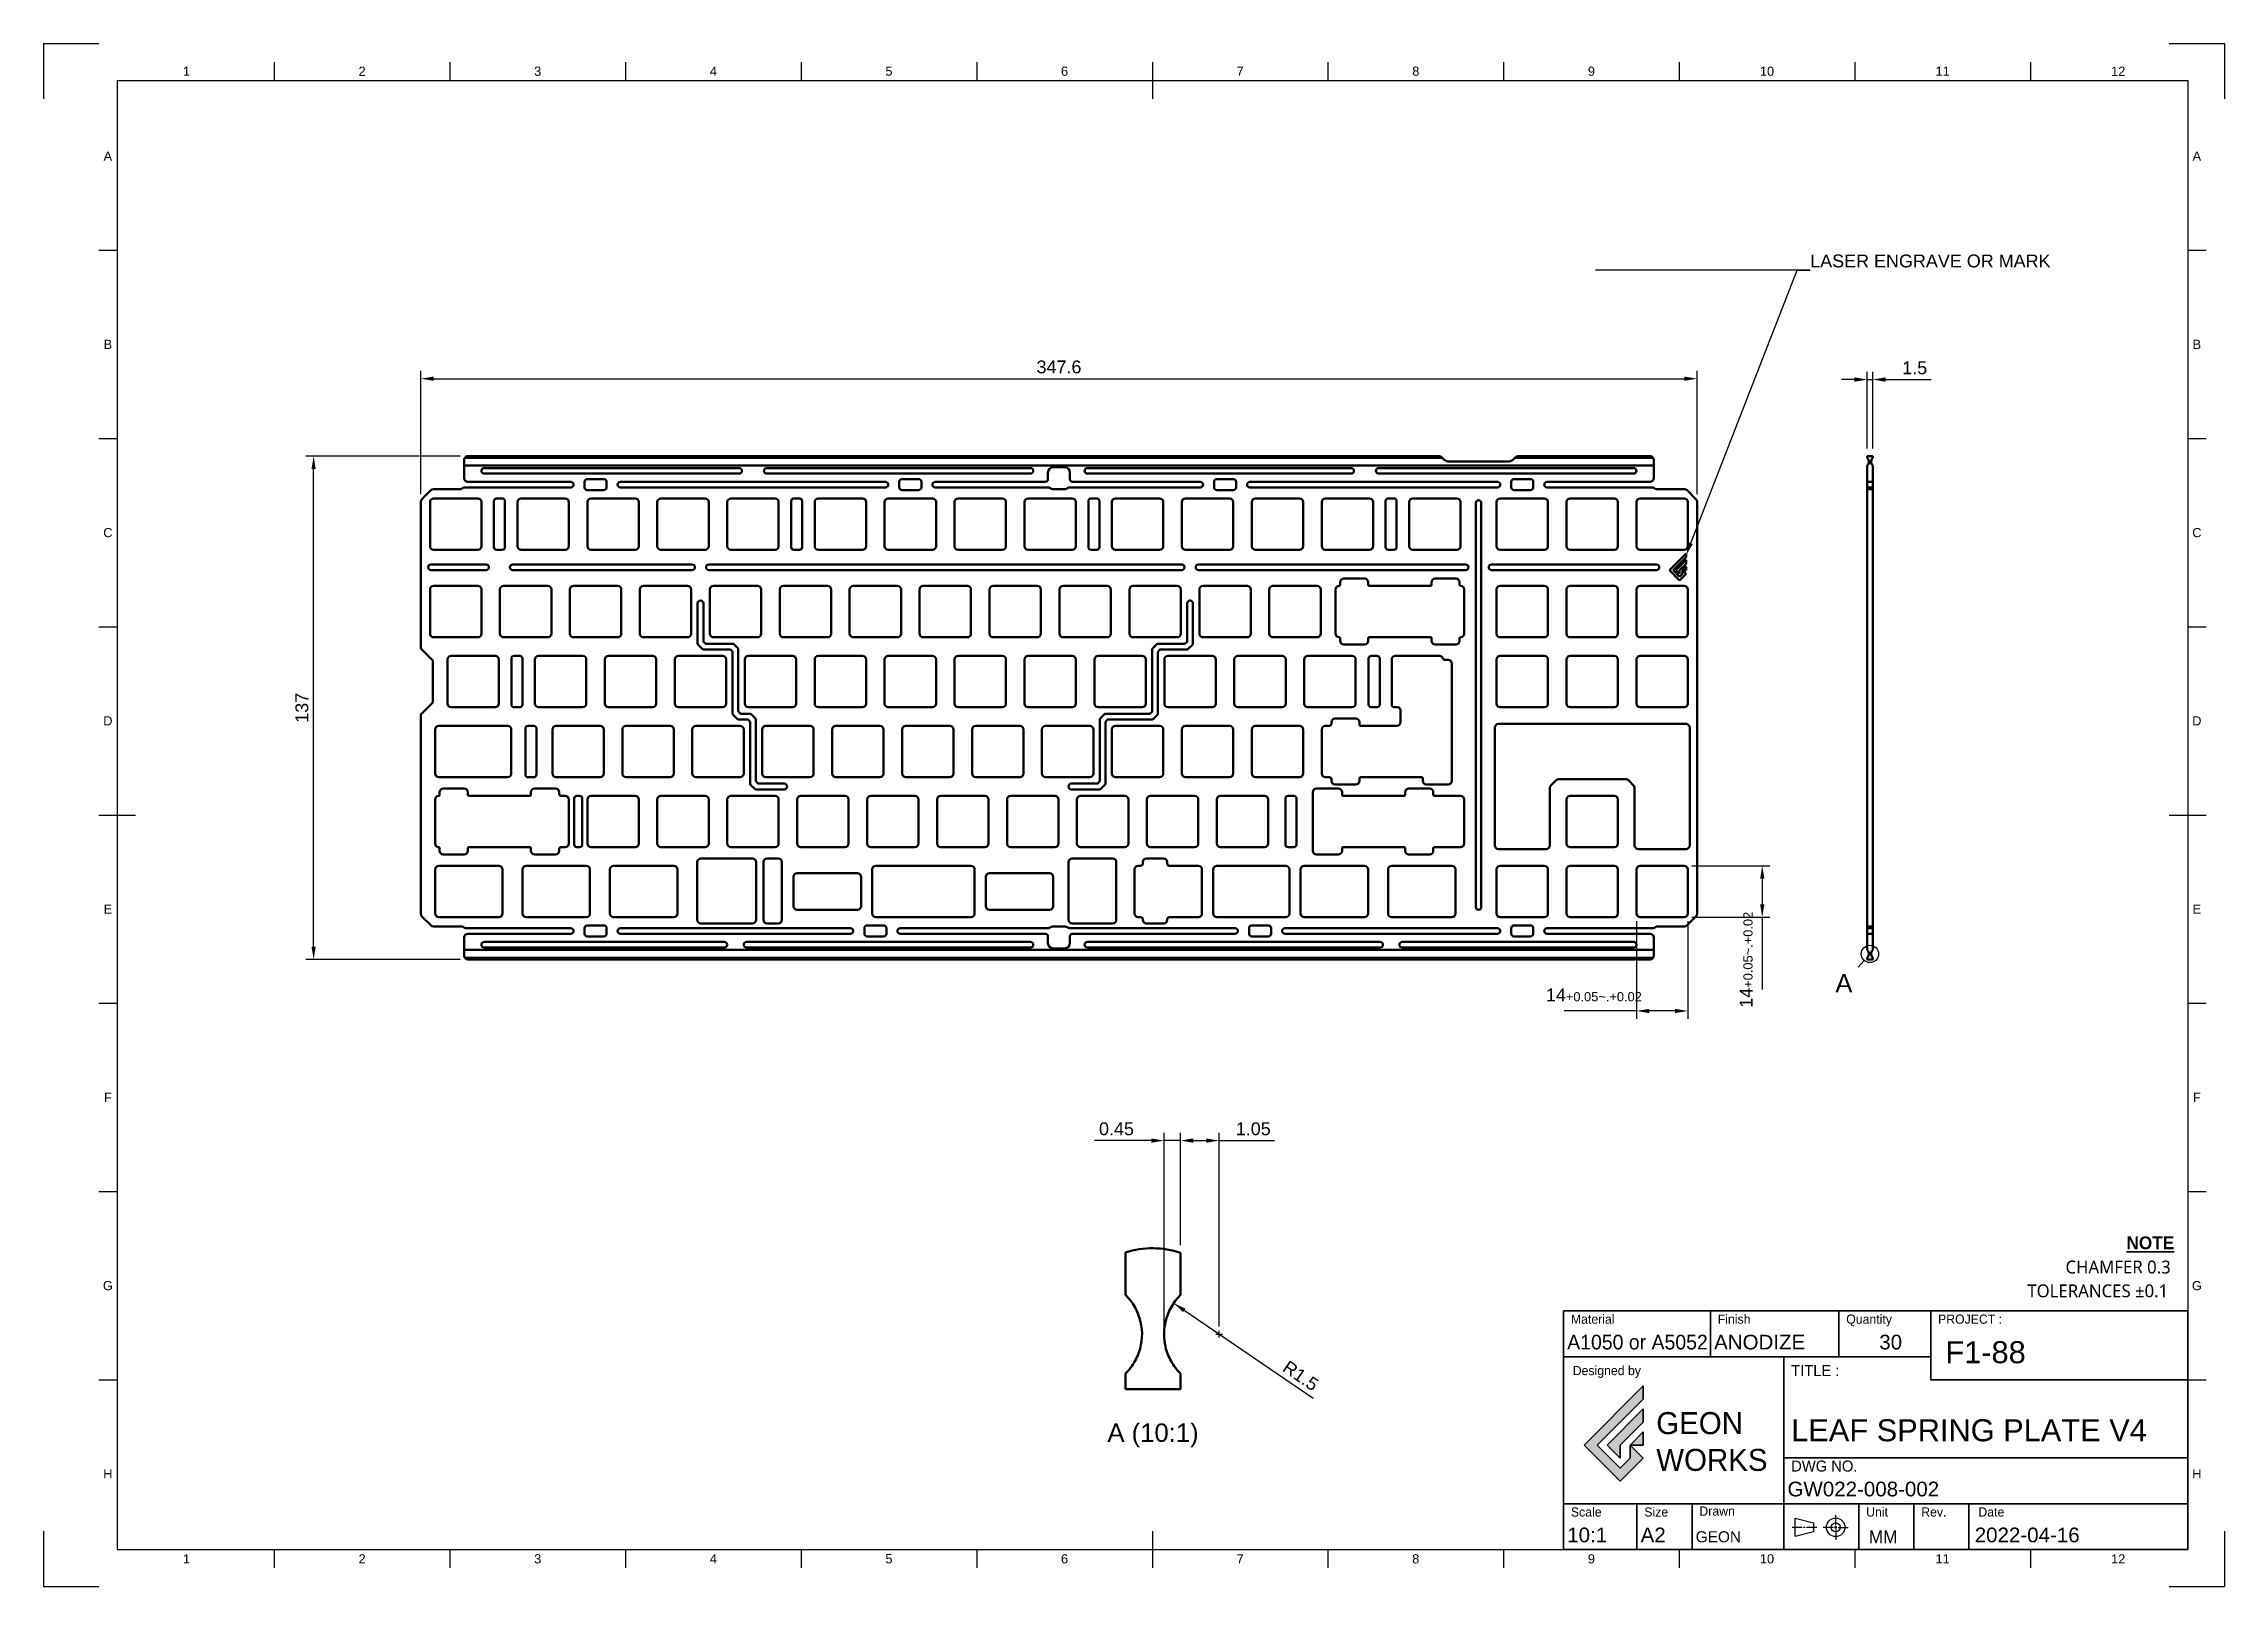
# Model space of a CAD drawing. Header units: millimetres. Extents: x 0 to 594, y 0 to 420.
import ezdxf
from ezdxf import colors
from ezdxf.entities.mleader import LeaderData, LeaderLine
from ezdxf.enums import TextEntityAlignment as Align
from ezdxf.math import Vec2, Vec3

# ---------------------------------------------------------------- set-up
doc = ezdxf.new("R2010")
doc.units = ezdxf.units.MM
doc.header["$LTSCALE"] = 0.75
doc.linetypes.add('CENTER2', pattern=[28.575, 19.05, -3.175, 3.175, -3.175])
for name, color, linetype, lineweight in [('Annotations', 7, 'Continuous', 25), ('Border', 7, 'Continuous', 25), ('Center Lines', 7, 'CENTER2', 25), ('Dimensions', 7, 'Continuous', 25), ('TitleBlock', 7, 'Continuous', 35), ('Visible', 7, 'Continuous', 50)]:
    doc.layers.add(name, color=color, linetype=linetype, lineweight=lineweight)
doc.layers.add('SLD-0', color=7, linetype='Continuous')
doc.styles.add('FusionTitle', font='arial.ttf')
doc.styles.add('MtXpl___1', font='')
doc.styles.add('MtXpl_Century_Gothic', font='GOTHIC.TTF')
doc.styles.add('MtXpl_OCR-A_BT', font='')
doc.styles.add('MtXpl_OCR-A_BT_1', font='')
doc.styles.get("Standard").update_dxf_attribs({"font": 'arial.ttf'})
doc.styles.get('MtXpl___1').set_extended_font_data('Malgun Gothic')
doc.styles.get('MtXpl_OCR-A_BT').set_extended_font_data('OCR-A BT')
doc.styles.get('MtXpl_OCR-A_BT_1').set_extended_font_data('OCR-A BT', bold=True)
doc.dimstyles.new('ISO-25', dxfattribs={"dimtxt": 3.5, "dimasz": 3.5, "dimexe": 2.1, "dimexo": 2.1, "dimgap": 1.4, "dimtad": 1, "dimdsep": 46, "dimtxsty": 'Standard', "dimcen": 0, "dimclrd": 256, "dimclre": 256, "dimclrt": 256, "dimazin": 2, "dimtp": 0.1, "dimtm": 0.1, "dimtfac": 0.714286, "dimtmove": 0, "dimatfit": 3, "dimfxl": 1, "dimarcsym": 0})

msp = doc.modelspace()

# ---------------------------------------------------------------- texts
at = {"layer": 'Annotations', "linetype": 'Continuous', "insert": (490.365, 164.181), "char_height": 5, "attachment_point": 5}
msp.add_mtext('A', dxfattribs=at)
at = {"layer": 'Annotations', "insert": (302.182, 37.84), "char_height": 5, "width": 27.10437, "attachment_point": 8}
msp.add_mtext('A (10:1)', dxfattribs=at)

# ---------------------------------------------------------------- blocks, each defined once
blk = doc.blocks.new('ISO_A2_SHEET')
at = {"layer": 'Border'}
for p, q in [((20, 410), (584, 410)), ((20, 410), (20, 10)), ((62.8335, 415), (62.8335, 410)), ((110.6668, 415), (110.6668, 410)), ((158.5001, 415), (158.5001, 410)), ((206.3334, 415), (206.3334, 410)), ((254.1667, 415), (254.1667, 410)), ((302, 415), (302, 405)), ((349.8333, 415), (349.8333, 410)), ((397.6666, 415), (397.6666, 410)), ((445.4999, 415), (445.4999, 410)), ((493.3332, 415), (493.3332, 410)), ((541.1665, 415), (541.1665, 410)), ((584, 410), (584, 10)), ((15, 363.75), (20, 363.75)), ((584, 363.75), (589, 363.75)), ((15, 312.5), (20, 312.5)), ((584, 312.5), (589, 312.5)), ((15, 261.25), (20, 261.25)), ((584, 261.25), (589, 261.25)), ((15, 210), (25, 210)), ((579, 210), (589, 210)), ((15, 158.75), (20, 158.75)), ((584, 158.75), (589, 158.75)), ((15, 107.5), (20, 107.5)), ((584, 107.5), (589, 107.5)), ((15, 56.25), (20, 56.25)), ((584, 56.25), (589, 56.25)), ((302, 15), (302, 5)), ((20, 10), (584, 10)), ((62.8335, 10), (62.8335, 5)), ((110.6668, 10), (110.6668, 5)), ((158.5001, 10), (158.5001, 5)), ((206.3334, 10), (206.3334, 5)), ((254.1667, 10), (254.1667, 5)), ((349.8333, 10), (349.8333, 5)), ((397.6666, 10), (397.6666, 5)), ((445.4999, 10), (445.4999, 5)), ((493.3332, 10), (493.3332, 5)), ((541.1665, 10), (541.1665, 5))]:
    blk.add_line(p, q, dxfattribs=at)
at = {"layer": 'Defpoints'}
for p, q in [((0, 420), (15, 420)), ((0, 420), (0, 405)), ((579, 420), (594, 420)), ((594, 420), (594, 405)), ((0, 15), (0, 0)), ((594, 15), (594, 0)), ((0, 0), (15, 0)), ((579, 0), (594, 0))]:
    blk.add_line(p, q, dxfattribs=at)
at = {"layer": 'Border', "style": 'FusionTitle'}
for s, p in [('1', (38.91685, 412.5)), ('2', (86.75015, 412.5)), ('3', (134.58345, 412.5)), ('4', (182.41675, 412.5)), ('5', (230.25005, 412.5)), ('6', (278.08335, 412.5)), ('7', (325.91665, 412.5)), ('8', (373.74995, 412.5)), ('9', (421.58325, 412.5)), ('10', (469.41655, 412.5)), ('11', (517.24985, 412.5)), ('12', (565.08315, 412.5)), ('A', (17.5, 389.375)), ('A', (586.5, 389.375)), ('B', (17.5, 338.125)), ('B', (586.5, 338.125)), ('C', (17.5, 286.875)), ('C', (586.5, 286.875)), ('D', (17.5, 235.625)), ('D', (586.5, 235.625)), ('E', (17.5, 184.375)), ('E', (586.5, 184.375)), ('F', (17.5, 133.125)), ('F', (586.5, 133.125)), ('G', (17.5, 81.875)), ('G', (586.5, 81.875)), ('H', (17.5, 30.625)), ('H', (586.5, 30.625)), ('1', (38.91685, 7.5)), ('2', (86.75015, 7.5)), ('3', (134.58345, 7.5)), ('4', (182.41675, 7.5)), ('5', (230.25005, 7.5)), ('6', (278.08335, 7.5)), ('7', (325.91665, 7.5)), ('8', (373.74995, 7.5)), ('9', (421.58325, 7.5)), ('10', (469.41655, 7.5)), ('11', (517.24985, 7.5)), ('12', (565.08315, 7.5))]:
    blk.add_text(s, height=2.5, dxfattribs=at).set_placement(p, align=Align.MIDDLE)
blk = doc.blocks.new('*U5')
at = {"layer": 'Center Lines', "color": 0, "linetype": 'Continuous', "ltscale": 0.75, "transparency": 16777216}
for p, q in [((-0.89, 0), (0.89, 0)), ((0, -0.89), (0, 0.89))]:
    blk.add_line(p, q, dxfattribs=at)
blk = doc.blocks.new('*D16')
at = {"layer": 'Defpoints', "color": 0, "transparency": 16777216}
for p in [(320.18, 68.65), (332.56, 60.18)]:
    blk.add_point(p, dxfattribs=at)
at = {"layer": 'Dimensions', "lineweight": -2, "transparency": 16777216}
blk.add_line((345.77, 51.15), (310.69, 75.14), dxfattribs=at)
at = {"layer": 'Dimensions', "transparency": 16777216}
blk.add_solid([(311.02, 75.62), (310.36, 74.66), (307.8, 77.11)], dxfattribs=at)
at = {"layer": 'Dimensions', "transparency": 16777216, "insert": (342.39, 57.33), "char_height": 3.5, "attachment_point": 5, "rotation": 325.64344}
blk.add_mtext('R1.5', dxfattribs=at)
blk = doc.blocks.new('*D17')
at = {"layer": 'Defpoints', "color": 0, "transparency": 16777216}
for p in [(320.18, 121.36), (309.68, 90.76), (320.18, 68.65)]:
    blk.add_point(p, dxfattribs=at)
at = {"layer": 'Dimensions', "lineweight": -2, "transparency": 16777216}
for p, q in [((309.68, 92.86), (309.68, 123.46)), ((313.18, 121.36), (316.68, 121.36)), ((320.18, 70.75), (320.18, 123.46)), ((320.18, 121.36), (335.27, 121.36))]:
    blk.add_line(p, q, dxfattribs=at)
at = {"layer": 'Dimensions', "transparency": 16777216}
for points in [[(313.18, 121.94), (313.18, 120.78), (309.68, 121.36)], [(316.68, 121.94), (316.68, 120.78), (320.18, 121.36)]]:
    blk.add_solid(points, dxfattribs=at)
at = {"layer": 'Dimensions', "transparency": 16777216, "insert": (329.48, 124.55), "char_height": 3.5, "attachment_point": 5}
blk.add_mtext('1.05', dxfattribs=at)
blk = doc.blocks.new('*D18')
at = {"layer": 'Defpoints', "color": 0, "transparency": 16777216}
for p in [(305.18, 121.36), (309.68, 90.76), (305.18, 68.65)]:
    blk.add_point(p, dxfattribs=at)
at = {"layer": 'Dimensions', "lineweight": -2, "transparency": 16777216}
for p, q in [((301.68, 121.36), (286.26, 121.36)), ((305.18, 70.75), (305.18, 123.46)), ((309.68, 121.36), (305.18, 121.36)), ((309.68, 92.86), (309.68, 123.46)), ((313.18, 121.36), (316.68, 121.36))]:
    blk.add_line(p, q, dxfattribs=at)
at = {"layer": 'Dimensions', "transparency": 16777216}
for points in [[(301.68, 121.94), (301.68, 120.78), (305.18, 121.36)], [(313.18, 121.94), (313.18, 120.78), (309.68, 121.36)]]:
    blk.add_solid(points, dxfattribs=at)
at = {"layer": 'Dimensions', "transparency": 16777216, "insert": (292.22, 124.55), "char_height": 3.5, "attachment_point": 5}
blk.add_mtext('0.45', dxfattribs=at)
blk = doc.blocks.new('TITLEGW')
h = blk.add_hatch(color=256)
h.dxf.hatch_style = 1
h.paths.add_polyline_path([(-148.32, 40.97), (-148.32, 44.55), (-164.4, 28.46), (-154.57, 18.63), (-148.32, 24.89), (-151.89, 28.46), (-151.89, 24.89), (-154.57, 22.21), (-160.83, 28.46)])
h.paths.add_polyline_path([(-148.32, 34.72), (-148.32, 38.29), (-158.15, 28.46), (-154.57, 24.89), (-154.57, 28.46)], flags=17)
h.paths.add_polyline_path([(-148.32, 32.04), (-151.89, 28.46), (-148.32, 28.46)], flags=16)
for p, q in [((-170, 0), (-170, 65)), ((-170, 65), (0, 65)), ((-130, 65), (-130, 52.5)), ((-95, 65), (-95, 52.5)), ((-70, 46.25), (-70, 65)), ((0, 0), (0, 65)), ((-110, 52.5), (-170, 52.5)), ((-110, 0), (-110, 52.5)), ((-110, 52.5), (-70, 52.5)), ((-148.32, 44.55), (-164.4, 28.46)), ((-148.32, 44.55), (-148.32, 40.97)), ((-70, 46.25), (0, 46.25)), ((-148.32, 40.97), (-160.83, 28.46)), ((-148.32, 38.29), (-158.15, 28.46)), ((-148.32, 38.29), (-148.32, 34.72)), ((-148.32, 34.72), (-154.57, 28.46)), ((-148.32, 32.04), (-151.89, 28.46)), ((-148.32, 32.04), (-148.32, 28.46)), ((-164.4, 28.46), (-154.57, 18.63)), ((-160.83, 28.46), (-154.57, 22.21)), ((-158.15, 28.46), (-154.57, 24.89)), ((-154.57, 24.89), (-154.57, 28.46)), ((-148.32, 24.89), (-154.57, 18.63)), ((-151.89, 24.89), (-154.57, 22.21)), ((-151.89, 28.46), (-148.32, 24.89)), ((-151.89, 28.46), (-151.89, 24.89)), ((-151.89, 28.46), (-148.32, 28.46)), ((-110, 25), (0, 25)), ((-170, 12.5), (0, 12.5)), ((-150, 12.5), (-150, 0)), ((-135, 12.5), (-135, 0)), ((-89.58, 0), (-89.58, 12.5)), ((-74.58, 0), (-74.58, 12.5)), ((-59.58, 0), (-59.58, 12.5)), ((-95.57, 6.07), (-96.17, 6.07)), ((-95.87, 5.77), (-95.87, 6.37)), ((0, 0), (-170, 0))]:
    blk.add_line(p, q)
at = {"layer": 'SLD-0'}
for p, q in [((-105.04, 6.07), (-107.77, 6.07)), ((-106.93, 3.55), (-106.93, 8.59)), ((-106.93, 8.59), (-101.89, 7.33)), ((-104.2, 6.07), (-104.62, 6.07)), ((-101.05, 6.07), (-103.78, 6.07)), ((-101.89, 7.33), (-101.89, 4.81)), ((-96.5, 6.07), (-99.24, 6.07)), ((-95.87, 6.7), (-95.87, 9.44)), ((-95.24, 6.07), (-92.51, 6.07)), ((-95.24, 6.07), (-92.51, 6.07)), ((-101.89, 4.81), (-106.93, 3.55)), ((-95.87, 5.44), (-95.87, 2.71))]:
    blk.add_line(p, q, dxfattribs=at)
for radius in [2.52, 1.26]:
    blk.add_circle((-95.87, 6.07), radius, dxfattribs=at)
for s, height, style, p in [('%%UNOTE', 3.5, 'MtXpl_OCR-A_BT_1', (-16.67, 81.78)), ('CHAMFER 0.3', 3.5, 'MtXpl___1', (-33.28, 75.19)), ('TOLERANCES ±0.1', 3.5, 'MtXpl___1', (-43.68, 68.7)), ('Material', 2.5, 'MtXpl_OCR-A_BT', (-168, 61.5)), ('Finish', 2.5, 'MtXpl_OCR-A_BT', (-128, 61.5)), ('Quantity', 2.5, 'MtXpl_OCR-A_BT', (-93, 61.5)), ('PROJECT :', 2.5, 'MtXpl_OCR-A_BT', (-68, 61.5)), ('Designed by', 2.5, 'MtXpl_OCR-A_BT', (-167.5, 47.5)), ('TITLE :', 3, 'MtXpl_OCR-A_BT', (-108, 47.25)), ('DWG NO.', 3, 'MtXpl_OCR-A_BT', (-108, 21.25)), ('Scale', 2.5, 'MtXpl_OCR-A_BT', (-168, 9)), ('Size', 2.5, 'MtXpl_OCR-A_BT', (-148, 9)), ('Drawn', 2.5, 'MtXpl_OCR-A_BT', (-133, 9.25)), ('Unit', 2.5, 'MtXpl_OCR-A_BT', (-87.58, 9)), ('Rev.', 2.5, 'MtXpl_OCR-A_BT', (-72.58, 9)), ('Date', 2.5, 'MtXpl_OCR-A_BT', (-57, 9)), ('MM', 3.5, 'MtXpl_Century_Gothic', (-86.85, 1.75))]:
    blk.add_text(s, height=height, dxfattribs=dict(style=style)).set_placement(p)
at = {"insert": (-144.75, 37.44), "char_height": 6, "attachment_point": 1}
blk.add_mtext_dynamic_manual_height_columns('{\\fa Astro Space|b0|i0|c0|p2;GEON^JWORKS}', width=29.3157, gutter_width=12.5, heights=[0], dxfattribs=at)
for tag, p, height in [("MAT'L", (-169, 54.5), 4), ('FINISH', (-129, 54.5), 4), ('QUANTITY', (-84, 54.5), 4), ('PROJECT', (-66, 50.75), 6), ('TITLE_1', (-108, 29.5), 6), ('DWG_NO', (-109, 14.5), 4), ('SCALE', (-169, 2), 4), ('SIZE', (-149, 2), 4), ('CREATED_DATE', (-58, 2), 4), ('DRAWN', (-134, 2), 3)]:
    blk.add_attdef(tag, p, '', height=height)
blk = doc.blocks.new('*D19')
at = {"layer": 'Defpoints', "color": 0, "transparency": 16777216}
for p in [(73.55, 307.69), (115.55, 307.69), (115.55, 170.68)]:
    blk.add_point(p, dxfattribs=at)
at = {"layer": 'Dimensions', "lineweight": -2, "transparency": 16777216}
for p, q in [((113.45, 307.69), (71.45, 307.69)), ((73.55, 174.18), (73.55, 304.19)), ((113.45, 170.68), (71.45, 170.68))]:
    blk.add_line(p, q, dxfattribs=at)
at = {"layer": 'Dimensions', "transparency": 16777216}
for points in [[(72.97, 304.19), (74.13, 304.19), (73.55, 307.69)], [(72.97, 174.18), (74.13, 174.18), (73.55, 170.68)]]:
    blk.add_solid(points, dxfattribs=at)
at = {"layer": 'Dimensions', "transparency": 16777216, "insert": (70.36, 239.19), "char_height": 3.5, "attachment_point": 5, "rotation": 90}
blk.add_mtext('137', dxfattribs=at)
blk = doc.blocks.new('*D20')
at = {"layer": 'Defpoints', "color": 0, "transparency": 16777216}
for p in [(450.36, 328.78), (102.75, 295.28), (450.36, 295.28)]:
    blk.add_point(p, dxfattribs=at)
at = {"layer": 'Dimensions', "lineweight": -2, "transparency": 16777216}
for p, q in [((102.75, 297.38), (102.75, 330.88)), ((106.25, 328.78), (446.86, 328.78)), ((450.36, 297.38), (450.36, 330.88))]:
    blk.add_line(p, q, dxfattribs=at)
at = {"layer": 'Dimensions', "transparency": 16777216}
for points in [[(106.25, 329.37), (106.25, 328.2), (102.75, 328.78)], [(446.86, 329.37), (446.86, 328.2), (450.36, 328.78)]]:
    blk.add_solid(points, dxfattribs=at)
at = {"layer": 'Dimensions', "transparency": 16777216, "insert": (276.56, 331.97), "char_height": 3.5, "attachment_point": 5}
blk.add_mtext('347.6', dxfattribs=at)
blk = doc.blocks.new('*D21')
at = {"layer": 'Defpoints', "color": 0, "transparency": 16777216}
for p in [(446.86, 196.18), (446.86, 182.18), (468.12, 182.18)]:
    blk.add_point(p, dxfattribs=at)
at = {"layer": 'Dimensions', "lineweight": -2, "transparency": 16777216}
for p, q in [((448.96, 196.18), (470.22, 196.18)), ((468.12, 192.68), (468.12, 185.68)), ((448.96, 182.18), (470.22, 182.18)), ((468.12, 182.18), (468.12, 162.47))]:
    blk.add_line(p, q, dxfattribs=at)
at = {"layer": 'Dimensions', "transparency": 16777216}
for points in [[(467.54, 192.68), (468.7, 192.68), (468.12, 196.18)], [(467.54, 185.68), (468.7, 185.68), (468.12, 182.18)]]:
    blk.add_solid(points, dxfattribs=at)
at = {"layer": 'Dimensions', "transparency": 16777216, "insert": (463.75, 170.58), "char_height": 3.5, "attachment_point": 5, "rotation": 90}
blk.add_mtext('14{\\H2.5;\\S+0.05~.+0.02;}', dxfattribs=at)
blk = doc.blocks.new('*D22')
at = {"layer": 'Defpoints', "color": 0, "transparency": 16777216}
for p in [(433.86, 183.18), (447.86, 183.18), (433.86, 156.65)]:
    blk.add_point(p, dxfattribs=at)
at = {"layer": 'Dimensions', "lineweight": -2, "transparency": 16777216}
for p, q in [((433.86, 181.08), (433.86, 154.55)), ((447.86, 181.08), (447.86, 154.55)), ((433.86, 156.65), (414.15, 156.65)), ((444.36, 156.65), (437.36, 156.65))]:
    blk.add_line(p, q, dxfattribs=at)
at = {"layer": 'Dimensions', "transparency": 16777216}
for points in [[(437.36, 157.23), (437.36, 156.06), (433.86, 156.65)], [(444.36, 157.23), (444.36, 156.06), (447.86, 156.65)]]:
    blk.add_solid(points, dxfattribs=at)
at = {"layer": 'Dimensions', "transparency": 16777216, "insert": (422.26, 161.02), "char_height": 3.5, "attachment_point": 5}
blk.add_mtext('14{\\H2.5;\\S+0.05~.+0.02;}', dxfattribs=at)
blk = doc.blocks.new('*D23')
at = {"layer": 'Defpoints', "color": 0, "transparency": 16777216}
for p in [(498.22, 328.55), (496.72, 307.69), (498.22, 307.69)]:
    blk.add_point(p, dxfattribs=at)
at = {"layer": 'Dimensions', "lineweight": -2, "transparency": 16777216}
for p, q in [((493.22, 328.55), (489.72, 328.55)), ((496.72, 309.79), (496.72, 330.65)), ((496.72, 328.55), (498.22, 328.55)), ((498.22, 309.79), (498.22, 330.65)), ((501.72, 328.55), (514.09, 328.55))]:
    blk.add_line(p, q, dxfattribs=at)
at = {"layer": 'Dimensions', "transparency": 16777216}
for points in [[(493.22, 329.13), (493.22, 327.96), (496.72, 328.55)], [(501.72, 329.13), (501.72, 327.96), (498.22, 328.55)]]:
    blk.add_solid(points, dxfattribs=at)
at = {"layer": 'Dimensions', "transparency": 16777216, "insert": (509.65, 331.73), "char_height": 3.5, "attachment_point": 5}
blk.add_mtext('1.5', dxfattribs=at)

# ---------------------------------------------------------------- dimensions: what is measured, and where the dimension line sits
at = {"layer": 'Dimensions'}
for base, p1, p2, override, picture, middle in [((450.362, 328.782), (102.749, 295.28), (450.362, 295.28), {"dimdec": 1, "dimlfac": 1, "dimclrd": 256, "dimclre": 256, "dimtdec": 1}, '*D20', (276.555, 331.97)), ((433.862, 156.647), (447.862, 183.181), (433.862, 183.181), {"dimgap": 1.4, "dimlfac": 1, "dimclrd": 256, "dimclre": 256, "dimtol": 1, "dimlim": 0, "dimtp": 0.05, "dimtm": -0.02}, '*D22', (422.257, 161.017)), ((305.182, 121.361), (309.682, 90.761), (305.182, 68.649), {"dimlfac": 0.1, "dimclrd": 256, "dimclre": 256}, '*D18', (292.223, 124.548)), ((320.182, 121.361), (309.682, 90.761), (320.182, 68.649), {"dimlfac": 0.1, "dimclrd": 256, "dimclre": 256}, '*D17', (329.476, 124.548))]:
    dim = msp.add_linear_dim(base=base, p1=p1, p2=p2, dimstyle='ISO-25', override=override, dxfattribs=at)
    dim.commit()
    dim.dimension.update_dxf_attribs({"geometry": picture, "text_midpoint": middle})
for base, p1, p2, angle, override, picture, middle in [((498.218, 328.547), (496.718, 307.694), (498.218, 307.694), 180, {"dimlfac": 1, "dimclrd": 256, "dimclre": 256}, '*D23', (509.652, 331.734)), ((73.549, 307.694), (115.549, 170.681), (115.549, 307.694), 270, {"dimdec": 0, "dimlfac": 1, "dimclrd": 256, "dimclre": 256, "dimtdec": 0}, '*D19', (70.361, 239.188)), ((468.12, 182.181), (446.862, 196.181), (446.862, 182.181), 90, {"dimgap": 1.4, "dimlfac": 1, "dimclrd": 256, "dimclre": 256, "dimtol": 1, "dimlim": 0, "dimtp": 0.05, "dimtm": -0.02}, '*D21', (463.751, 170.577))]:
    dim = msp.add_linear_dim(base=base, p1=p1, p2=p2, angle=angle, dimstyle='ISO-25', override=override, dxfattribs=at)
    dim.commit()
    dim.dimension.update_dxf_attribs({"geometry": picture, "text_midpoint": middle})
dim = msp.add_radius_dim(center=(320.182, 68.649), mpoint=(332.565, 60.184), dimstyle='ISO-25', override={"dimlfac": 0.1, "dimse1": 1, "dimclrd": 256, "dimclre": 256}, dxfattribs=at)
dim.commit()
dim.dimension.update_dxf_attribs({"geometry": '*D16', "text_midpoint": (340.594, 54.695), "dimtype": 164})

# ---------------------------------------------------------------- linework, layer by layer
at = {"layer": 'Annotations', "linetype": 'Continuous', "lineweight": 25}
msp.add_line((495.896, 170.423), (494.29, 168.61), dxfattribs=at)
msp.add_circle((497.451, 172.177), 2.344, dxfattribs=at)
at = {"layer": 'Visible'}
for p, q in [((438.562, 305.123, 0.746), (114.549, 305.123, 0.746)), ((114.549, 301.694, 0.746), (114.549, 305.123, 0.746)), ((380.958, 307.265, 0.746), (114.728, 307.265, 0.746)), ((380.115, 307.694, 0.746), (115.549, 307.694, 0.746)), ((119.999, 304.444, 0.746), (189.462, 304.444, 0.746)), ((189.462, 302.944, 0.746), (119.999, 302.944, 0.746)), ((196.962, 304.444, 0.746), (268.805, 304.444, 0.746)), ((268.805, 302.944, 0.746), (196.962, 302.944, 0.746)), ((273.555, 301.444, 0.746), (273.555, 303.188, 0.746)), ((275.055, 304.688, 0.746), (278.055, 304.688, 0.746)), ((279.555, 303.188, 0.746), (279.555, 301.444, 0.746)), ((284.305, 304.444, 0.746), (356.149, 304.444, 0.746)), ((356.149, 302.944, 0.746), (284.305, 302.944, 0.746)), ((363.649, 304.444, 0.746), (433.112, 304.444, 0.746)), ((433.112, 302.944, 0.746), (363.649, 302.944, 0.746)), ((380.958, 307.265, 0.746), (380.822, 307.401, 0.746)), ((398.878, 306.219, 0.296), (382.833, 306.219, 0.296)), ((400.889, 307.401, 0.746), (400.753, 307.265, 0.746)), ((400.753, 307.265, 0.746), (438.382, 307.265, 0.746)), ((437.562, 307.694, 0.746), (401.596, 307.694, 0.746)), ((438.562, 301.694, 0.746), (438.562, 305.123, 0.746)), ((105.456, 298.401, 0.746), (103.042, 295.987, 0.746)), ((113.542, 298.694, 0.746), (106.163, 298.694, 0.746)), ((143.599, 299.194, 0.746), (114.66, 299.194, 0.746)), ((115.549, 300.694, 0.746), (143.599, 300.694, 0.746)), ((147.349, 299.194, 0.746), (147.349, 300.694, 0.746)), ((148.099, 301.444, 0.746), (152.599, 301.444, 0.746)), ((152.599, 298.444, 0.746), (148.099, 298.444, 0.746)), ((153.349, 300.694, 0.746), (153.349, 299.194, 0.746)), ((157.099, 300.694, 0.746), (229.324, 300.694, 0.746)), ((229.324, 299.194, 0.746), (157.099, 299.194, 0.746)), ((233.074, 299.194, 0.746), (233.074, 300.694, 0.746)), ((233.824, 301.444, 0.746), (238.324, 301.444, 0.746)), ((238.324, 298.444, 0.746), (233.824, 298.444, 0.746)), ((239.074, 300.694, 0.746), (239.074, 299.194, 0.746)), ((242.824, 300.694, 0.746), (272.805, 300.694, 0.746)), ((273.641, 299.194, 0.746), (242.824, 299.194, 0.746)), ((278.055, 298.694, 0.746), (275.055, 298.694, 0.746)), ((315.049, 299.194, 0.746), (279.47, 299.194, 0.746)), ((280.305, 300.694, 0.746), (315.049, 300.694, 0.746)), ((318.799, 299.194, 0.746), (318.799, 300.694, 0.746)), ((319.549, 301.444, 0.746), (324.049, 301.444, 0.746)), ((324.049, 298.444, 0.746), (319.549, 298.444, 0.746)), ((324.799, 300.694, 0.746), (324.799, 299.194, 0.746)), ((328.549, 300.694, 0.746), (396.012, 300.694, 0.746)), ((396.012, 299.194, 0.746), (328.549, 299.194, 0.746)), ((399.762, 299.194, 0.746), (399.762, 300.694, 0.746)), ((400.512, 301.444, 0.746), (405.012, 301.444, 0.746)), ((405.012, 298.444, 0.746), (400.512, 298.444, 0.746)), ((405.762, 300.694, 0.746), (405.762, 299.194, 0.746)), ((409.512, 300.694, 0.746), (437.562, 300.694, 0.746)), ((438.155, 299.194, 0.746), (409.512, 299.194, 0.746)), ((446.947, 298.694, 0.746), (439.273, 298.694, 0.746)), ((450.069, 295.987, 0.746), (447.655, 298.401, 0.746)), ((102.749, 295.28, 0.746), (102.749, 255.331, 0.746)), ((105.249, 283.194, 0.746), (105.249, 295.194, 0.746)), ((106.249, 296.194, 0.746), (118.249, 296.194, 0.746)), ((119.249, 295.194, 0.746), (119.249, 283.194, 0.746)), ((122.655, 282.944, 0.746), (122.655, 295.444, 0.746)), ((123.405, 296.194, 0.746), (124.905, 296.194, 0.746)), ((125.655, 295.444, 0.746), (125.655, 282.944, 0.746)), ((129.062, 283.194, 0.746), (129.062, 295.194, 0.746)), ((130.062, 296.194, 0.746), (142.062, 296.194, 0.746)), ((143.062, 295.194, 0.746), (143.062, 283.194, 0.746)), ((148.112, 283.194, 0.746), (148.112, 295.194, 0.746)), ((149.112, 296.194, 0.746), (161.112, 296.194, 0.746)), ((162.112, 295.194, 0.746), (162.112, 283.194, 0.746)), ((167.162, 283.194, 0.746), (167.162, 295.194, 0.746)), ((168.162, 296.194, 0.746), (180.162, 296.194, 0.746)), ((181.162, 295.194, 0.746), (181.162, 283.194, 0.746)), ((186.212, 283.194, 0.746), (186.212, 295.194, 0.746)), ((187.212, 296.194, 0.746), (199.212, 296.194, 0.746)), ((200.212, 295.194, 0.746), (200.212, 283.194, 0.746)), ((203.618, 282.944, 0.746), (203.618, 295.444, 0.746)), ((204.368, 296.194, 0.746), (205.868, 296.194, 0.746)), ((206.618, 295.444, 0.746), (206.618, 282.944, 0.746)), ((210.024, 283.194, 0.746), (210.024, 295.194, 0.746)), ((211.024, 296.194, 0.746), (223.024, 296.194, 0.746)), ((224.024, 295.194, 0.746), (224.024, 283.194, 0.746)), ((229.074, 283.194, 0.746), (229.074, 295.194, 0.746)), ((230.074, 296.194, 0.746), (242.074, 296.194, 0.746)), ((243.074, 295.194, 0.746), (243.074, 283.194, 0.746)), ((248.124, 283.194, 0.746), (248.124, 295.194, 0.746)), ((249.124, 296.194, 0.746), (261.124, 296.194, 0.746)), ((262.124, 295.194, 0.746), (262.124, 283.194, 0.746)), ((267.174, 283.194, 0.746), (267.174, 295.194, 0.746)), ((268.174, 296.194, 0.746), (280.174, 296.194, 0.746)), ((281.174, 295.194, 0.746), (281.174, 283.194, 0.746)), ((284.58, 282.944, 0.746), (284.58, 295.444, 0.746)), ((285.33, 296.194, 0.746), (286.83, 296.194, 0.746)), ((287.58, 295.444, 0.746), (287.58, 282.944, 0.746)), ((290.987, 283.194, 0.746), (290.987, 295.194, 0.746)), ((291.987, 296.194, 0.746), (303.987, 296.194, 0.746)), ((304.987, 295.194, 0.746), (304.987, 283.194, 0.746)), ((310.037, 283.194, 0.746), (310.037, 295.194, 0.746)), ((311.037, 296.194, 0.746), (323.037, 296.194, 0.746)), ((324.037, 295.194, 0.746), (324.037, 283.194, 0.746)), ((329.087, 283.194, 0.746), (329.087, 295.194, 0.746)), ((330.087, 296.194, 0.746), (342.087, 296.194, 0.746)), ((343.087, 295.194, 0.746), (343.087, 283.194, 0.746)), ((348.137, 283.194, 0.746), (348.137, 295.194, 0.746)), ((349.137, 296.194, 0.746), (361.137, 296.194, 0.746)), ((362.137, 295.194, 0.746), (362.137, 283.194, 0.746)), ((365.543, 282.944, 0.746), (365.543, 295.444, 0.746)), ((366.293, 296.194, 0.746), (367.793, 296.194, 0.746)), ((368.543, 295.444, 0.746), (368.543, 282.944, 0.746)), ((371.949, 283.194, 0.746), (371.949, 295.194, 0.746)), ((372.949, 296.194, 0.746), (384.949, 296.194, 0.746)), ((385.949, 295.194, 0.746), (385.949, 283.194, 0.746)), ((390.105, 184.931, 0.746), (390.105, 294.944, 0.746)), ((391.605, 294.944, 0.746), (391.605, 184.931, 0.746)), ((395.762, 283.194, 0.746), (395.762, 295.194, 0.746)), ((396.762, 296.194, 0.746), (408.762, 296.194, 0.746)), ((409.762, 295.194, 0.746), (409.762, 283.194, 0.746)), ((414.812, 283.194, 0.746), (414.812, 295.194, 0.746)), ((415.812, 296.194, 0.746), (427.812, 296.194, 0.746)), ((428.812, 295.194, 0.746), (428.812, 283.194, 0.746)), ((433.862, 283.194, 0.746), (433.862, 295.194, 0.746)), ((434.862, 296.194, 0.746), (446.862, 296.194, 0.746)), ((447.862, 295.194, 0.746), (447.862, 283.194, 0.746)), ((450.362, 183.096, 0.746), (450.362, 295.28, 0.746)), ((118.249, 282.194, 0.746), (106.249, 282.194, 0.746)), ((124.905, 282.194, 0.746), (123.405, 282.194, 0.746)), ((142.062, 282.194, 0.746), (130.062, 282.194, 0.746)), ((161.112, 282.194, 0.746), (149.112, 282.194, 0.746)), ((180.162, 282.194, 0.746), (168.162, 282.194, 0.746)), ((199.212, 282.194, 0.746), (187.212, 282.194, 0.746)), ((205.868, 282.194, 0.746), (204.368, 282.194, 0.746)), ((223.024, 282.194, 0.746), (211.024, 282.194, 0.746)), ((242.074, 282.194, 0.746), (230.074, 282.194, 0.746)), ((261.124, 282.194, 0.746), (249.124, 282.194, 0.746)), ((280.174, 282.194, 0.746), (268.174, 282.194, 0.746)), ((286.83, 282.194, 0.746), (285.33, 282.194, 0.746)), ((303.987, 282.194, 0.746), (291.987, 282.194, 0.746)), ((323.037, 282.194, 0.746), (311.037, 282.194, 0.746)), ((342.087, 282.194, 0.746), (330.087, 282.194, 0.746)), ((361.137, 282.194, 0.746), (349.137, 282.194, 0.746)), ((367.793, 282.194, 0.746), (366.293, 282.194, 0.746)), ((384.949, 282.194, 0.746), (372.949, 282.194, 0.746)), ((408.762, 282.194, 0.746), (396.762, 282.194, 0.746)), ((427.812, 282.194, 0.746), (415.812, 282.194, 0.746)), ((446.862, 282.194, 0.746), (434.862, 282.194, 0.746)), ((447.396, 281.194, 0.756), (442.846, 276.644, 0.756)), ((443.857, 276.644, 0.756), (447.396, 280.183, 0.756)), ((447.396, 279.425, 0.756), (444.615, 276.644, 0.756)), ((447.396, 280.183, 0.756), (447.396, 281.194, 0.756)), ((447.396, 278.414, 0.756), (447.396, 279.425, 0.756)), ((120.549, 278.194, 0.746), (105.499, 278.194, 0.746)), ((105.499, 276.694, 0.746), (120.549, 276.694, 0.746)), ((176.649, 278.194, 0.746), (127.762, 278.194, 0.746)), ((127.762, 276.694, 0.746), (176.649, 276.694, 0.746)), ((309.999, 278.194, 0.746), (181.199, 278.194, 0.746)), ((181.199, 276.694, 0.746), (309.999, 276.694, 0.746)), ((387.355, 278.194, 0.746), (314.549, 278.194, 0.746)), ((314.549, 276.694, 0.746), (387.355, 276.694, 0.746)), ((353.159, 272.681, 0.746), (353.159, 273.343, 0.746)), ((354.159, 274.343, 0.746), (359.814, 274.343, 0.746)), ((360.814, 273.343, 0.746), (360.814, 272.681, 0.746)), ((378.035, 272.681, 0.746), (378.035, 273.343, 0.746)), ((379.035, 274.343, 0.746), (384.69, 274.343, 0.746)), ((385.69, 273.343, 0.746), (385.69, 272.681, 0.746)), ((439.324, 278.194, 0.746), (394.355, 278.194, 0.746)), ((394.355, 276.694, 0.746), (439.324, 276.694, 0.746)), ((442.846, 276.644, 0.756), (445.626, 273.864, 0.756)), ((445.626, 274.875, 0.756), (443.857, 276.644, 0.756)), ((444.615, 276.644, 0.756), (445.626, 275.633, 0.756)), ((445.626, 276.644, 0.756), (447.396, 278.414, 0.756)), ((445.626, 275.633, 0.756), (445.626, 276.644, 0.756)), ((445.626, 273.864, 0.756), (447.396, 275.633, 0.756)), ((446.385, 275.633, 0.756), (445.626, 274.875, 0.756)), ((447.396, 277.655, 0.756), (446.385, 276.644, 0.756)), ((446.385, 276.644, 0.756), (447.396, 276.644, 0.756)), ((447.396, 275.633, 0.756), (446.385, 276.644, 0.756)), ((446.385, 276.644, 0.756), (446.385, 275.633, 0.756)), ((447.396, 276.644, 0.756), (447.396, 277.655, 0.756)), ((105.249, 259.381, 0.746), (105.249, 271.381, 0.746)), ((106.249, 272.381, 0.746), (118.249, 272.381, 0.746)), ((119.249, 271.381, 0.746), (119.249, 259.381, 0.746)), ((124.299, 259.381, 0.746), (124.299, 271.381, 0.746)), ((125.299, 272.381, 0.746), (137.299, 272.381, 0.746)), ((138.299, 271.381, 0.746), (138.299, 259.381, 0.746)), ((143.349, 259.381, 0.746), (143.349, 271.381, 0.746)), ((144.349, 272.381, 0.746), (156.349, 272.381, 0.746)), ((157.349, 271.381, 0.746), (157.349, 259.381, 0.746)), ((162.399, 259.381, 0.746), (162.399, 271.381, 0.746)), ((163.399, 272.381, 0.746), (175.399, 272.381, 0.746)), ((176.399, 271.381, 0.746), (176.399, 259.381, 0.746)), ((178.149, 256.688, 0.746), (178.149, 267.631, 0.746)), ((178.899, 268.381, 0.746), (178.949, 268.381, 0.746)), ((179.699, 267.631, 0.746), (179.699, 257.438, 0.746)), ((181.449, 259.381, 0.746), (181.449, 271.381, 0.746)), ((182.449, 272.381, 0.746), (194.449, 272.381, 0.746)), ((195.449, 271.381, 0.746), (195.449, 259.381, 0.746)), ((200.499, 259.381, 0.746), (200.499, 271.381, 0.746)), ((201.499, 272.381, 0.746), (213.499, 272.381, 0.746)), ((214.499, 271.381, 0.746), (214.499, 259.381, 0.746)), ((219.549, 259.381, 0.746), (219.549, 271.381, 0.746)), ((220.549, 272.381, 0.746), (232.549, 272.381, 0.746)), ((233.549, 271.381, 0.746), (233.549, 259.381, 0.746)), ((238.599, 259.381, 0.746), (238.599, 271.381, 0.746)), ((239.599, 272.381, 0.746), (251.599, 272.381, 0.746)), ((252.599, 271.381, 0.746), (252.599, 259.381, 0.746)), ((257.649, 259.381, 0.746), (257.649, 271.381, 0.746)), ((258.649, 272.381, 0.746), (270.649, 272.381, 0.746)), ((271.649, 271.381, 0.746), (271.649, 259.381, 0.746)), ((276.699, 259.381, 0.746), (276.699, 271.381, 0.746)), ((277.699, 272.381, 0.746), (289.699, 272.381, 0.746)), ((290.699, 271.381, 0.746), (290.699, 259.381, 0.746)), ((295.749, 259.381, 0.746), (295.749, 271.381, 0.746)), ((296.749, 272.381, 0.746), (308.749, 272.381, 0.746)), ((309.749, 271.381, 0.746), (309.749, 259.381, 0.746)), ((311.499, 257.438, 0.746), (311.499, 267.631, 0.746)), ((312.249, 268.381, 0.746), (312.299, 268.381, 0.746)), ((313.049, 267.631, 0.746), (313.049, 256.688, 0.746)), ((314.799, 259.381, 0.746), (314.799, 271.381, 0.746)), ((315.799, 272.381, 0.746), (327.799, 272.381, 0.746)), ((328.799, 271.381, 0.746), (328.799, 259.381, 0.746)), ((333.849, 259.381, 0.746), (333.849, 271.381, 0.746)), ((334.849, 272.381, 0.746), (346.849, 272.381, 0.746)), ((347.849, 271.381, 0.746), (347.849, 259.381, 0.746)), ((351.9, 259.381, 0.746), (351.9, 271.381, 0.746)), ((361.114, 272.381, 0.746), (377.735, 272.381, 0.746)), ((386.948, 271.381, 0.746), (386.948, 259.381, 0.746)), ((395.762, 259.381, 0.746), (395.762, 271.381, 0.746)), ((396.762, 272.381, 0.746), (408.762, 272.381, 0.746)), ((409.762, 271.381, 0.746), (409.762, 259.381, 0.746)), ((414.812, 259.381, 0.746), (414.812, 271.381, 0.746)), ((415.812, 272.381, 0.746), (427.812, 272.381, 0.746)), ((428.812, 271.381, 0.746), (428.812, 259.381, 0.746)), ((433.862, 259.381, 0.746), (433.862, 271.381, 0.746)), ((434.862, 272.381, 0.746), (446.862, 272.381, 0.746)), ((447.862, 271.381, 0.746), (447.862, 259.381, 0.746)), ((118.249, 258.381, 0.746), (106.249, 258.381, 0.746)), ((137.299, 258.381, 0.746), (125.299, 258.381, 0.746)), ((156.349, 258.381, 0.746), (144.349, 258.381, 0.746)), ((175.399, 258.381, 0.746), (163.399, 258.381, 0.746)), ((179.403, 255.228, 0.746), (178.296, 256.335, 0.746)), ((180.153, 256.778, 0.746), (179.846, 257.085, 0.746)), ((180.506, 256.631, 0.746), (187.617, 256.631, 0.746)), ((194.449, 258.381, 0.746), (182.449, 258.381, 0.746)), ((187.971, 256.485, 0.746), (189.078, 255.378, 0.746)), ((213.499, 258.381, 0.746), (201.499, 258.381, 0.746)), ((232.549, 258.381, 0.746), (220.549, 258.381, 0.746)), ((251.599, 258.381, 0.746), (239.599, 258.381, 0.746)), ((270.649, 258.381, 0.746), (258.649, 258.381, 0.746)), ((289.699, 258.381, 0.746), (277.699, 258.381, 0.746)), ((308.749, 258.381, 0.746), (296.749, 258.381, 0.746)), ((302.121, 255.378, 0.746), (303.228, 256.485, 0.746)), ((303.581, 256.631, 0.746), (310.692, 256.631, 0.746)), ((311.353, 257.085, 0.746), (311.046, 256.778, 0.746)), ((312.903, 256.335, 0.746), (311.796, 255.228, 0.746)), ((327.799, 258.381, 0.746), (315.799, 258.381, 0.746)), ((346.849, 258.381, 0.746), (334.849, 258.381, 0.746)), ((353.159, 257.419, 0.746), (353.159, 258.082, 0.746)), ((359.814, 256.419, 0.746), (354.159, 256.419, 0.746)), ((360.814, 258.081, 0.746), (360.814, 257.419, 0.746)), ((377.735, 258.381, 0.746), (361.114, 258.381, 0.746)), ((378.035, 257.419, 0.746), (378.035, 258.081, 0.746)), ((384.69, 256.419, 0.746), (379.035, 256.419, 0.746)), ((385.69, 258.082, 0.746), (385.69, 257.419, 0.746)), ((408.762, 258.381, 0.746), (396.762, 258.381, 0.746)), ((427.812, 258.381, 0.746), (415.812, 258.381, 0.746)), ((446.862, 258.381, 0.746), (434.862, 258.381, 0.746)), ((102.749, 255.331, 0.746), (106.012, 252.069, 0.746)), ((106.012, 252.069, 0.746), (106.012, 240.594, 0.746)), ((110.012, 240.331, 0.746), (110.012, 252.331, 0.746)), ((111.012, 253.331, 0.746), (123.012, 253.331, 0.746)), ((124.012, 252.331, 0.746), (124.012, 240.331, 0.746)), ((127.418, 240.081, 0.746), (127.418, 252.581, 0.746)), ((128.168, 253.331, 0.746), (129.668, 253.331, 0.746)), ((130.418, 252.581, 0.746), (130.418, 240.081, 0.746)), ((133.824, 240.331, 0.746), (133.824, 252.331, 0.746)), ((134.824, 253.331, 0.746), (146.824, 253.331, 0.746)), ((147.824, 252.331, 0.746), (147.824, 240.331, 0.746)), ((152.874, 240.331, 0.746), (152.874, 252.331, 0.746)), ((153.874, 253.331, 0.746), (165.874, 253.331, 0.746)), ((166.874, 252.331, 0.746), (166.874, 240.331, 0.746)), ((171.924, 240.331, 0.746), (171.924, 252.331, 0.746)), ((172.924, 253.331, 0.746), (184.924, 253.331, 0.746)), ((186.867, 255.081, 0.746), (179.756, 255.081, 0.746)), ((185.924, 252.331, 0.746), (185.924, 240.331, 0.746)), ((187.221, 254.935, 0.746), (187.528, 254.628, 0.746)), ((187.674, 237.638, 0.746), (187.674, 254.274, 0.746)), ((189.224, 255.024, 0.746), (189.224, 238.388, 0.746)), ((190.974, 240.331, 0.746), (190.974, 252.331, 0.746)), ((191.974, 253.331, 0.746), (203.974, 253.331, 0.746)), ((204.974, 252.331, 0.746), (204.974, 240.331, 0.746)), ((210.024, 240.331, 0.746), (210.024, 252.331, 0.746)), ((211.024, 253.331, 0.746), (223.024, 253.331, 0.746)), ((224.024, 252.331, 0.746), (224.024, 240.331, 0.746)), ((229.074, 240.331, 0.746), (229.074, 252.331, 0.746)), ((230.074, 253.331, 0.746), (242.074, 253.331, 0.746)), ((243.074, 252.331, 0.746), (243.074, 240.331, 0.746)), ((248.124, 240.331, 0.746), (248.124, 252.331, 0.746)), ((249.124, 253.331, 0.746), (261.124, 253.331, 0.746)), ((262.124, 252.331, 0.746), (262.124, 240.331, 0.746)), ((267.174, 240.331, 0.746), (267.174, 252.331, 0.746)), ((268.174, 253.331, 0.746), (280.174, 253.331, 0.746)), ((281.174, 252.331, 0.746), (281.174, 240.331, 0.746)), ((286.224, 240.331, 0.746), (286.224, 252.331, 0.746)), ((287.224, 253.331, 0.746), (299.224, 253.331, 0.746)), ((300.224, 252.331, 0.746), (300.224, 240.331, 0.746)), ((301.974, 238.388, 0.746), (301.974, 255.024, 0.746)), ((303.524, 254.274, 0.746), (303.524, 237.638, 0.746)), ((303.671, 254.628, 0.746), (303.978, 254.935, 0.746)), ((311.442, 255.081, 0.746), (304.331, 255.081, 0.746)), ((305.274, 240.331, 0.746), (305.274, 252.331, 0.746)), ((306.274, 253.331, 0.746), (318.274, 253.331, 0.746)), ((319.274, 252.331, 0.746), (319.274, 240.331, 0.746)), ((324.324, 240.331, 0.746), (324.324, 252.331, 0.746)), ((325.324, 253.331, 0.746), (337.324, 253.331, 0.746)), ((338.324, 252.331, 0.746), (338.324, 240.331, 0.746)), ((343.374, 240.331, 0.746), (343.374, 252.331, 0.746)), ((344.374, 253.331, 0.746), (356.374, 253.331, 0.746)), ((357.374, 252.331, 0.746), (357.374, 240.331, 0.746)), ((360.918, 240.081, 0.746), (360.918, 252.581, 0.746)), ((361.668, 253.331, 0.746), (363.168, 253.331, 0.746)), ((363.918, 252.581, 0.746), (363.918, 240.081, 0.746)), ((367.187, 252.331, 0.746), (367.187, 240.081, 0.746)), ((368.187, 253.331, 0.746), (380.187, 253.331, 0.746)), ((381.805, 252.246, 0.746), (382.568, 252.246, 0.746)), ((383.568, 251.246, 0.746), (383.568, 219.319, 0.746)), ((395.762, 240.331, 0.746), (395.762, 252.331, 0.746)), ((396.762, 253.331, 0.746), (408.762, 253.331, 0.746)), ((409.762, 252.331, 0.746), (409.762, 240.331, 0.746)), ((414.812, 240.331, 0.746), (414.812, 252.331, 0.746)), ((415.812, 253.331, 0.746), (427.812, 253.331, 0.746)), ((428.812, 252.331, 0.746), (428.812, 240.331, 0.746)), ((433.862, 240.331, 0.746), (433.862, 252.331, 0.746)), ((434.862, 253.331, 0.746), (446.862, 253.331, 0.746)), ((447.862, 252.331, 0.746), (447.862, 240.331, 0.746)), ((106.012, 240.594, 0.746), (102.749, 237.331, 0.746)), ((123.012, 239.331, 0.746), (111.012, 239.331, 0.746)), ((129.668, 239.331, 0.746), (128.168, 239.331, 0.746)), ((146.824, 239.331, 0.746), (134.824, 239.331, 0.746)), ((165.874, 239.331, 0.746), (153.874, 239.331, 0.746)), ((184.924, 239.331, 0.746), (172.924, 239.331, 0.746)), ((189.678, 237.728, 0.746), (189.371, 238.035, 0.746)), ((203.974, 239.331, 0.746), (191.974, 239.331, 0.746)), ((223.024, 239.331, 0.746), (211.024, 239.331, 0.746)), ((242.074, 239.331, 0.746), (230.074, 239.331, 0.746)), ((261.124, 239.331, 0.746), (249.124, 239.331, 0.746)), ((280.174, 239.331, 0.746), (268.174, 239.331, 0.746)), ((299.224, 239.331, 0.746), (287.224, 239.331, 0.746)), ((301.828, 238.035, 0.746), (301.521, 237.728, 0.746)), ((318.274, 239.331, 0.746), (306.274, 239.331, 0.746)), ((337.324, 239.331, 0.746), (325.324, 239.331, 0.746)), ((356.374, 239.331, 0.746), (344.374, 239.331, 0.746)), ((363.168, 239.331, 0.746), (361.668, 239.331, 0.746)), ((368.818, 239.331, 0.746), (367.937, 239.331, 0.746)), ((369.568, 235.281, 0.746), (369.568, 238.581, 0.746)), ((408.762, 239.331, 0.746), (396.762, 239.331, 0.746)), ((427.812, 239.331, 0.746), (415.812, 239.331, 0.746)), ((446.862, 239.331, 0.746), (434.862, 239.331, 0.746)), ((102.749, 237.331, 0.746), (102.749, 183.096, 0.746)), ((106.632, 221.281, 0.746), (106.632, 233.281, 0.746)), ((107.632, 234.281, 0.746), (126.394, 234.281, 0.746)), ((127.394, 233.281, 0.746), (127.394, 221.281, 0.746)), ((131.228, 221.031, 0.746), (131.228, 233.531, 0.746)), ((131.978, 234.281, 0.746), (133.478, 234.281, 0.746)), ((134.228, 233.531, 0.746), (134.228, 221.031, 0.746)), ((138.587, 221.281, 0.746), (138.587, 233.281, 0.746)), ((139.587, 234.281, 0.746), (151.587, 234.281, 0.746)), ((152.587, 233.281, 0.746), (152.587, 221.281, 0.746)), ((157.637, 221.281, 0.746), (157.637, 233.281, 0.746)), ((158.637, 234.281, 0.746), (170.637, 234.281, 0.746)), ((171.637, 233.281, 0.746), (171.637, 221.281, 0.746)), ((176.687, 221.281, 0.746), (176.687, 233.281, 0.746)), ((177.687, 234.281, 0.746), (189.687, 234.281, 0.746)), ((188.928, 236.178, 0.746), (187.821, 237.285, 0.746)), ((191.63, 236.031, 0.746), (189.281, 236.031, 0.746)), ((190.031, 237.581, 0.746), (192.38, 237.581, 0.746)), ((190.687, 233.281, 0.746), (190.687, 221.281, 0.746)), ((191.983, 235.885, 0.746), (192.29, 235.578, 0.746)), ((192.437, 218.588, 0.746), (192.437, 235.224, 0.746)), ((192.733, 237.435, 0.746), (193.84, 236.328, 0.746)), ((193.987, 235.974, 0.746), (193.987, 219.338, 0.746)), ((195.737, 221.281, 0.746), (195.737, 233.281, 0.746)), ((196.737, 234.281, 0.746), (208.737, 234.281, 0.746)), ((209.737, 233.281, 0.746), (209.737, 221.281, 0.746)), ((214.787, 221.281, 0.746), (214.787, 233.281, 0.746)), ((215.787, 234.281, 0.746), (227.787, 234.281, 0.746)), ((228.787, 233.281, 0.746), (228.787, 221.281, 0.746)), ((233.837, 221.281, 0.746), (233.837, 233.281, 0.746)), ((234.837, 234.281, 0.746), (246.837, 234.281, 0.746)), ((247.837, 233.281, 0.746), (247.837, 221.281, 0.746)), ((252.887, 221.281, 0.746), (252.887, 233.281, 0.746)), ((253.887, 234.281, 0.746), (265.887, 234.281, 0.746)), ((266.887, 233.281, 0.746), (266.887, 221.281, 0.746)), ((271.937, 221.281, 0.746), (271.937, 233.281, 0.746)), ((272.937, 234.281, 0.746), (284.937, 234.281, 0.746)), ((285.937, 233.281, 0.746), (285.937, 221.281, 0.746)), ((287.687, 219.338, 0.746), (287.687, 235.974, 0.746)), ((287.833, 236.328, 0.746), (288.94, 237.435, 0.746)), ((289.237, 235.224, 0.746), (289.237, 218.588, 0.746)), ((289.294, 237.581, 0.746), (301.167, 237.581, 0.746)), ((289.383, 235.578, 0.746), (289.69, 235.885, 0.746)), ((301.917, 236.031, 0.746), (290.044, 236.031, 0.746)), ((290.987, 221.281, 0.746), (290.987, 233.281, 0.746)), ((291.987, 234.281, 0.746), (303.987, 234.281, 0.746)), ((303.378, 237.285, 0.746), (302.271, 236.178, 0.746)), ((304.987, 233.281, 0.746), (304.987, 221.281, 0.746)), ((310.037, 221.281, 0.746), (310.037, 233.281, 0.746)), ((311.037, 234.281, 0.746), (323.037, 234.281, 0.746)), ((324.037, 233.281, 0.746), (324.037, 221.281, 0.746)), ((329.087, 221.281, 0.746), (329.087, 233.281, 0.746)), ((330.087, 234.281, 0.746), (342.087, 234.281, 0.746)), ((343.087, 233.281, 0.746), (343.087, 221.281, 0.746)), ((348.137, 233.281, 0.746), (348.137, 221.281, 0.746)), ((349.137, 234.281, 0.746), (350.271, 234.281, 0.746)), ((350.771, 234.781, 0.746), (350.771, 235.243, 0.746)), ((351.771, 236.243, 0.746), (357.419, 236.243, 0.746)), ((358.419, 235.243, 0.746), (358.419, 234.581, 0.746)), ((358.719, 234.281, 0.746), (368.575, 234.281, 0.746)), ((395.262, 201.731, 0.746), (395.262, 233.781, 0.746)), ((396.262, 234.781, 0.746), (447.362, 234.781, 0.746)), ((448.362, 233.781, 0.746), (448.362, 201.731, 0.746)), ((126.394, 220.281, 0.746), (107.632, 220.281, 0.746)), ((133.478, 220.281, 0.746), (131.978, 220.281, 0.746)), ((151.587, 220.281, 0.746), (139.587, 220.281, 0.746)), ((170.637, 220.281, 0.746), (158.637, 220.281, 0.746)), ((189.687, 220.281, 0.746), (177.687, 220.281, 0.746)), ((208.737, 220.281, 0.746), (196.737, 220.281, 0.746)), ((227.787, 220.281, 0.746), (215.787, 220.281, 0.746)), ((246.837, 220.281, 0.746), (234.837, 220.281, 0.746)), ((265.887, 220.281, 0.746), (253.887, 220.281, 0.746)), ((284.937, 220.281, 0.746), (272.937, 220.281, 0.746)), ((303.987, 220.281, 0.746), (291.987, 220.281, 0.746)), ((323.037, 220.281, 0.746), (311.037, 220.281, 0.746)), ((342.087, 220.281, 0.746), (330.087, 220.281, 0.746)), ((349.137, 220.281, 0.746), (350.271, 220.281, 0.746)), ((350.771, 219.319, 0.746), (350.771, 219.781, 0.746)), ((358.426, 219.981, 0.746), (358.426, 219.319, 0.746)), ((358.726, 220.281, 0.746), (375.347, 220.281, 0.746)), ((375.647, 219.319, 0.746), (375.647, 219.981, 0.746)), ((430.947, 219.781, 0.746), (412.676, 219.781, 0.746)), ((106.632, 202.231, 0.746), (106.632, 214.231, 0.746)), ((107.876, 215.53, 0.746), (107.876, 216.193, 0.746)), ((108.876, 217.193, 0.746), (114.531, 217.193, 0.746)), ((115.531, 216.193, 0.746), (115.531, 215.531, 0.746)), ((115.831, 215.231, 0.746), (132.452, 215.231, 0.746)), ((132.752, 215.531, 0.746), (132.752, 216.193, 0.746)), ((133.752, 217.193, 0.746), (139.407, 217.193, 0.746)), ((140.407, 216.193, 0.746), (140.407, 215.731, 0.746)), ((140.907, 215.231, 0.746), (142.062, 215.231, 0.746)), ((143.062, 214.231, 0.746), (143.062, 202.231, 0.746)), ((144.528, 201.981, 0.746), (144.528, 214.481, 0.746)), ((145.278, 215.231, 0.746), (145.978, 215.231, 0.746)), ((146.728, 214.481, 0.746), (146.728, 201.981, 0.746)), ((148.112, 202.231, 0.746), (148.112, 214.231, 0.746)), ((149.112, 215.231, 0.746), (161.112, 215.231, 0.746)), ((162.112, 214.231, 0.746), (162.112, 202.231, 0.746)), ((167.162, 202.231, 0.746), (167.162, 214.231, 0.746)), ((168.162, 215.231, 0.746), (180.162, 215.231, 0.746)), ((181.162, 214.231, 0.746), (181.162, 202.231, 0.746)), ((186.212, 202.231, 0.746), (186.212, 214.231, 0.746)), ((187.212, 215.231, 0.746), (199.212, 215.231, 0.746)), ((193.69, 217.128, 0.746), (192.583, 218.235, 0.746)), ((201.762, 216.981, 0.746), (194.044, 216.981, 0.746)), ((194.44, 218.678, 0.746), (194.133, 218.985, 0.746)), ((194.794, 218.531, 0.746), (201.762, 218.531, 0.746)), ((200.212, 214.231, 0.746), (200.212, 202.231, 0.746)), ((202.512, 217.781, 0.746), (202.512, 217.731, 0.746)), ((205.262, 202.231, 0.746), (205.262, 214.231, 0.746)), ((206.262, 215.231, 0.746), (218.262, 215.231, 0.746)), ((219.262, 214.231, 0.746), (219.262, 202.231, 0.746)), ((224.312, 202.231, 0.746), (224.312, 214.231, 0.746)), ((225.312, 215.231, 0.746), (237.312, 215.231, 0.746)), ((238.312, 214.231, 0.746), (238.312, 202.231, 0.746)), ((243.362, 202.231, 0.746), (243.362, 214.231, 0.746)), ((244.362, 215.231, 0.746), (256.362, 215.231, 0.746)), ((257.362, 214.231, 0.746), (257.362, 202.231, 0.746)), ((262.412, 202.231, 0.746), (262.412, 214.231, 0.746)), ((263.412, 215.231, 0.746), (275.412, 215.231, 0.746)), ((276.412, 214.231, 0.746), (276.412, 202.231, 0.746)), ((279.162, 217.731, 0.746), (279.162, 217.781, 0.746)), ((279.912, 218.531, 0.746), (286.88, 218.531, 0.746)), ((287.63, 216.981, 0.746), (279.912, 216.981, 0.746)), ((281.462, 202.231, 0.746), (281.462, 214.231, 0.746)), ((282.462, 215.231, 0.746), (294.462, 215.231, 0.746)), ((287.54, 218.985, 0.746), (287.233, 218.678, 0.746)), ((289.09, 218.235, 0.746), (287.983, 217.128, 0.746)), ((295.462, 214.231, 0.746), (295.462, 202.231, 0.746)), ((300.512, 202.231, 0.746), (300.512, 214.231, 0.746)), ((301.512, 215.231, 0.746), (313.512, 215.231, 0.746)), ((314.512, 214.231, 0.746), (314.512, 202.231, 0.746)), ((319.562, 202.231, 0.746), (319.562, 214.231, 0.746)), ((320.562, 215.231, 0.746), (332.562, 215.231, 0.746)), ((333.562, 214.231, 0.746), (333.562, 202.231, 0.746)), ((338.228, 201.981, 0.746), (338.228, 214.481, 0.746)), ((338.978, 215.231, 0.746), (340.478, 215.231, 0.746)), ((341.228, 214.481, 0.746), (341.228, 201.981, 0.746)), ((345.701, 200.269, 0.746), (345.701, 216.193, 0.746)), ((346.701, 217.193, 0.746), (352.656, 217.193, 0.746)), ((357.426, 218.319, 0.746), (351.771, 218.319, 0.746)), ((353.656, 216.193, 0.746), (353.656, 215.531, 0.746)), ((353.956, 215.231, 0.746), (370.577, 215.231, 0.746)), ((370.877, 215.531, 0.746), (370.877, 216.193, 0.746)), ((371.877, 217.193, 0.746), (377.532, 217.193, 0.746)), ((382.568, 218.319, 0.746), (376.647, 218.319, 0.746)), ((378.532, 216.193, 0.746), (378.532, 215.531, 0.746)), ((378.832, 215.231, 0.746), (385.949, 215.231, 0.746)), ((386.949, 214.231, 0.746), (386.949, 202.231, 0.746)), ((410.262, 217.367, 0.746), (410.262, 201.731, 0.746)), ((410.555, 218.074, 0.746), (411.969, 219.488, 0.746)), ((414.812, 202.231, 0.746), (414.812, 214.231, 0.746)), ((415.812, 215.231, 0.746), (427.812, 215.231, 0.746)), ((428.812, 214.231, 0.746), (428.812, 202.231, 0.746)), ((431.655, 219.488, 0.746), (433.069, 218.074, 0.746)), ((433.362, 201.731, 0.746), (433.362, 217.367, 0.746)), ((107.632, 196.181, 0.746), (124.012, 196.181, 0.746)), ((107.876, 200.269, 0.746), (107.876, 200.932, 0.746)), ((114.531, 199.269, 0.746), (108.876, 199.269, 0.746)), ((115.531, 200.931, 0.746), (115.531, 200.269, 0.746)), ((132.452, 201.231, 0.746), (115.831, 201.231, 0.746)), ((131.444, 196.181, 0.746), (147.824, 196.181, 0.746)), ((132.752, 200.269, 0.746), (132.752, 200.931, 0.746)), ((139.407, 199.269, 0.746), (133.752, 199.269, 0.746)), ((140.407, 200.731, 0.746), (140.407, 200.269, 0.746)), ((142.062, 201.231, 0.746), (140.907, 201.231, 0.746)), ((145.978, 201.231, 0.746), (145.278, 201.231, 0.746)), ((161.112, 201.231, 0.746), (149.112, 201.231, 0.746)), ((155.257, 196.181, 0.746), (171.637, 196.181, 0.746)), ((180.162, 201.231, 0.746), (168.162, 201.231, 0.746)), ((178.053, 181.481, 0.746), (178.053, 197.181, 0.746)), ((179.053, 198.181, 0.746), (193.053, 198.181, 0.746)), ((199.212, 201.231, 0.746), (187.212, 201.231, 0.746)), ((194.053, 197.181, 0.746), (194.053, 181.481, 0.746)), ((196.053, 181.481, 0.746), (196.053, 197.181, 0.746)), ((197.053, 198.181, 0.746), (200.053, 198.181, 0.746)), ((201.053, 197.181, 0.746), (201.053, 181.481, 0.746)), ((218.262, 201.231, 0.746), (206.262, 201.231, 0.746)), ((237.312, 201.231, 0.746), (225.312, 201.231, 0.746)), ((226.669, 196.182, 0.746), (252.599, 196.182, 0.746)), ((256.362, 201.231, 0.746), (244.362, 201.231, 0.746)), ((275.412, 201.231, 0.746), (263.412, 201.231, 0.746)), ((279.184, 181.481, 0.746), (279.184, 197.181, 0.746)), ((280.184, 198.181, 0.746), (291.184, 198.181, 0.746)), ((294.462, 201.231, 0.746), (282.462, 201.231, 0.746)), ((292.184, 197.181, 0.746), (292.184, 181.481, 0.746)), ((298.132, 196.181, 0.746), (298.907, 196.181, 0.746)), ((299.407, 196.681, 0.746), (299.407, 197.181, 0.746)), ((300.407, 198.181, 0.746), (305.062, 198.181, 0.746)), ((313.512, 201.231, 0.746), (301.512, 201.231, 0.746)), ((306.062, 197.181, 0.746), (306.062, 196.681, 0.746)), ((306.562, 196.181, 0.746), (314.512, 196.181, 0.746)), ((319.562, 196.181, 0.746), (338.324, 196.181, 0.746)), ((332.562, 201.231, 0.746), (320.562, 201.231, 0.746)), ((340.478, 201.231, 0.746), (338.978, 201.231, 0.746)), ((343.374, 196.181, 0.746), (359.754, 196.181, 0.746)), ((352.656, 199.269, 0.746), (346.701, 199.269, 0.746)), ((353.656, 200.931, 0.746), (353.656, 200.269, 0.746)), ((370.577, 201.231, 0.746), (353.956, 201.231, 0.746)), ((367.187, 196.181, 0.746), (383.567, 196.181, 0.746)), ((370.877, 200.269, 0.746), (370.877, 200.931, 0.746)), ((377.532, 199.269, 0.746), (371.877, 199.269, 0.746)), ((378.532, 200.931, 0.746), (378.532, 200.269, 0.746)), ((385.949, 201.231, 0.746), (378.832, 201.231, 0.746)), ((409.262, 200.731, 0.746), (396.262, 200.731, 0.746)), ((396.762, 196.181, 0.746), (408.762, 196.181, 0.746)), ((427.812, 201.231, 0.746), (415.812, 201.231, 0.746)), ((415.812, 196.181, 0.746), (427.812, 196.181, 0.746)), ((447.362, 200.731, 0.746), (434.362, 200.731, 0.746)), ((434.862, 196.181, 0.746), (446.862, 196.181, 0.746)), ((106.632, 183.181, 0.746), (106.632, 195.181, 0.746)), ((125.012, 195.181, 0.746), (125.012, 183.181, 0.746)), ((130.444, 183.181, 0.746), (130.444, 195.181, 0.746)), ((148.824, 195.181, 0.746), (148.824, 183.181, 0.746)), ((154.257, 183.181, 0.746), (154.257, 195.181, 0.746)), ((172.637, 195.181, 0.746), (172.637, 183.181, 0.746)), ((204.263, 185.181, 0.746), (204.263, 193.181, 0.746)), ((205.263, 194.181, 0.746), (221.643, 194.181, 0.746)), ((222.643, 193.181, 0.746), (222.643, 185.181, 0.746)), ((225.669, 183.182, 0.746), (225.669, 195.182, 0.746)), ((253.599, 195.182, 0.746), (253.599, 183.182, 0.746)), ((256.625, 185.181, 0.746), (256.625, 193.181, 0.746)), ((257.625, 194.181, 0.746), (274.005, 194.181, 0.746)), ((275.005, 193.181, 0.746), (275.005, 185.181, 0.746)), ((297.132, 183.181, 0.746), (297.132, 195.181, 0.746)), ((315.512, 195.181, 0.746), (315.512, 183.181, 0.746)), ((318.562, 183.181, 0.746), (318.562, 195.181, 0.746)), ((339.324, 195.181, 0.746), (339.324, 183.181, 0.746)), ((342.374, 183.181, 0.746), (342.374, 195.181, 0.746)), ((360.754, 195.181, 0.746), (360.754, 183.181, 0.746)), ((366.187, 183.181, 0.746), (366.187, 195.181, 0.746)), ((384.567, 195.181, 0.746), (384.567, 183.181, 0.746)), ((395.762, 183.181, 0.746), (395.762, 195.181, 0.746)), ((409.762, 195.181, 0.746), (409.762, 183.181, 0.746)), ((414.812, 183.181, 0.746), (414.812, 195.181, 0.746)), ((428.812, 195.181, 0.746), (428.812, 183.181, 0.746)), ((433.862, 183.181, 0.746), (433.862, 195.181, 0.746)), ((447.862, 195.181, 0.746), (447.862, 183.181, 0.746)), ((221.643, 184.181, 0.746), (205.263, 184.181, 0.746)), ((274.005, 184.181, 0.746), (257.625, 184.181, 0.746)), ((103.042, 182.388, 0.746), (105.456, 179.974, 0.746)), ((106.163, 179.681, 0.746), (113.838, 179.681, 0.746)), ((124.012, 182.181, 0.746), (107.632, 182.181, 0.746)), ((114.956, 179.181, 0.746), (143.599, 179.181, 0.746)), ((147.824, 182.181, 0.746), (131.444, 182.181, 0.746)), ((147.349, 177.681, 0.746), (147.349, 179.181, 0.746)), ((148.099, 179.931, 0.746), (152.599, 179.931, 0.746)), ((153.349, 179.181, 0.746), (153.349, 177.681, 0.746)), ((171.637, 182.181, 0.746), (155.257, 182.181, 0.746)), ((157.099, 179.181, 0.746), (219.799, 179.181, 0.746)), ((193.053, 180.481, 0.746), (179.053, 180.481, 0.746)), ((200.053, 180.481, 0.746), (197.053, 180.481, 0.746)), ((223.549, 177.681, 0.746), (223.549, 179.181, 0.746)), ((224.299, 179.931, 0.746), (228.799, 179.931, 0.746)), ((252.599, 182.182, 0.746), (226.669, 182.182, 0.746)), ((229.549, 179.181, 0.746), (229.549, 177.681, 0.746)), ((233.299, 179.181, 0.746), (273.641, 179.181, 0.746)), ((275.055, 179.681, 0.746), (278.055, 179.681, 0.746)), ((279.47, 179.181, 0.746), (324.574, 179.181, 0.746)), ((291.184, 180.481, 0.746), (280.184, 180.481, 0.746)), ((298.907, 182.181, 0.746), (298.132, 182.181, 0.746)), ((299.407, 181.481, 0.746), (299.407, 181.681, 0.746)), ((305.062, 180.481, 0.746), (300.407, 180.481, 0.746)), ((306.062, 181.681, 0.746), (306.062, 181.481, 0.746)), ((314.512, 182.181, 0.746), (306.562, 182.181, 0.746)), ((338.324, 182.181, 0.746), (319.562, 182.181, 0.746)), ((328.324, 177.681, 0.746), (328.324, 179.181, 0.746)), ((329.074, 179.931, 0.746), (333.574, 179.931, 0.746)), ((334.324, 179.181, 0.746), (334.324, 177.681, 0.746)), ((338.074, 179.181, 0.746), (396.012, 179.181, 0.746)), ((359.754, 182.181, 0.746), (343.374, 182.181, 0.746)), ((383.567, 182.181, 0.746), (367.187, 182.181, 0.746)), ((408.762, 182.181, 0.746), (396.762, 182.181, 0.746)), ((399.762, 177.681, 0.746), (399.762, 179.181, 0.746)), ((400.512, 179.931, 0.746), (405.012, 179.931, 0.746)), ((405.762, 179.181, 0.746), (405.762, 177.681, 0.746)), ((409.512, 179.181, 0.746), (438.451, 179.181, 0.746)), ((427.812, 182.181, 0.746), (415.812, 182.181, 0.746)), ((446.862, 182.181, 0.746), (434.862, 182.181, 0.746)), ((439.569, 179.681, 0.746), (446.947, 179.681, 0.746)), ((447.655, 179.974, 0.746), (450.069, 182.388, 0.746)), ((114.549, 176.681, 0.746), (114.549, 173.253, 0.746)), ((114.549, 173.253, 0.746), (438.562, 173.253, 0.746)), ((143.599, 177.681, 0.746), (115.549, 177.681, 0.746)), ((119.999, 175.431, 0.746), (185.449, 175.431, 0.746)), ((185.449, 173.931, 0.746), (119.999, 173.931, 0.746)), ((152.599, 176.931, 0.746), (148.099, 176.931, 0.746)), ((219.799, 177.681, 0.746), (157.099, 177.681, 0.746)), ((191.449, 175.431, 0.746), (268.805, 175.431, 0.746)), ((268.805, 173.931, 0.746), (191.449, 173.931, 0.746)), ((228.799, 176.931, 0.746), (224.299, 176.931, 0.746)), ((272.805, 177.681, 0.746), (233.299, 177.681, 0.746)), ((273.555, 175.188, 0.746), (273.555, 176.931, 0.746)), ((278.055, 173.688, 0.746), (275.055, 173.688, 0.746)), ((279.555, 176.931, 0.746), (279.555, 175.188, 0.746)), ((324.574, 177.681, 0.746), (280.305, 177.681, 0.746)), ((284.305, 175.431, 0.746), (364.043, 175.431, 0.746)), ((364.043, 173.931, 0.746), (284.305, 173.931, 0.746)), ((333.574, 176.931, 0.746), (329.074, 176.931, 0.746)), ((396.012, 177.681, 0.746), (338.074, 177.681, 0.746)), ((370.043, 175.431, 0.746), (433.112, 175.431, 0.746)), ((433.112, 173.931, 0.746), (370.043, 173.931, 0.746)), ((405.012, 176.931, 0.746), (400.512, 176.931, 0.746)), ((437.562, 177.681, 0.746), (409.512, 177.681, 0.746)), ((438.562, 176.681, 0.746), (438.562, 173.253, 0.746)), ((438.382, 171.11, 0.746), (114.728, 171.11, 0.746)), ((115.549, 170.681, 0.746), (437.562, 170.681, 0.746))]:
    msp.add_line(p, q, dxfattribs=at)
at = {"layer": 'Visible', "extrusion": (-1, -2.22045e-16, 2.96645e-13)}
for p, q in [((498.218, 307.694, 161.006), (496.718, 307.694, 161.006)), ((496.718, 301.694, 162.006), (496.718, 305.123, 162.006)), ((498.218, 301.694, 162.006), (498.218, 305.123, 162.006)), ((496.718, 300.694, 161.006), (498.218, 300.694, 161.006)), ((498.218, 299.194, 161.599), (496.718, 299.194, 161.599)), ((496.718, 298.694, 170.392), (498.218, 298.694, 170.392)), ((496.718, 295.987, 173.513), (496.718, 298.401, 171.099)), ((498.218, 295.987, 173.513), (498.218, 298.401, 171.099)), ((496.718, 183.096, 173.806), (496.718, 295.28, 173.806)), ((498.218, 295.28, 173.806), (498.218, 183.096, 173.806)), ((496.718, 281.194, 170.84), (496.708, 281.194, 170.84)), ((496.708, 280.183, 170.84), (496.708, 281.194, 170.84)), ((496.718, 280.183, 170.84), (496.708, 280.183, 170.84)), ((496.708, 279.425, 170.082), (496.708, 280.183, 170.84)), ((496.718, 279.425, 170.84), (496.708, 279.425, 170.84)), ((496.708, 278.414, 170.84), (496.708, 279.425, 170.84)), ((496.718, 278.414, 170.84), (496.708, 278.414, 170.84)), ((496.708, 277.655, 170.082), (496.708, 278.414, 170.84)), ((496.708, 276.644, 170.84), (496.708, 277.655, 170.84)), ((496.718, 277.655, 170.84), (496.708, 277.655, 170.84)), ((496.718, 276.644, 170.84), (496.708, 276.644, 170.84)), ((496.708, 275.633, 170.84), (496.708, 276.644, 169.829)), ((496.718, 275.633, 170.84), (496.708, 275.633, 170.84)), ((496.708, 273.864, 169.071), (496.708, 275.633, 170.84)), ((496.718, 273.864, 169.071), (496.708, 273.864, 169.071)), ((496.718, 179.974, 171.099), (496.718, 182.388, 173.513)), ((496.718, 179.681, 170.392), (498.218, 179.681, 170.392)), ((496.718, 179.181, 161.895), (498.218, 179.181, 161.895)), ((498.218, 179.974, 171.099), (498.218, 182.388, 173.513)), ((498.218, 177.681, 161.006), (496.718, 177.681, 161.006)), ((496.718, 176.681, 162.006), (496.718, 173.253, 162.006)), ((498.218, 176.681, 162.006), (498.218, 173.253, 162.006)), ((496.718, 170.681, 161.006), (498.218, 170.681, 161.006)), ((294.682, 90.874, 1620.063), (294.682, 79.361, 1620.063)), ((309.682, 90.761, 1620.063), (309.682, 79.361, 1620.063)), ((294.682, 53.649, 1610.063), (309.682, 53.649, 1610.063))]:
    msp.add_line(p, q, dxfattribs=at)
at = {"layer": 'Visible', "extrusion": (1, -6.45047e-48, 6.58079e-48)}
for centre in [(306.194, 1.796, 114.549), (306.194, 1.796, 438.562)]:
    msp.add_arc(centre, 1.5, 224.427004, 289.471221, dxfattribs=at)
at = {"layer": 'Visible', "extrusion": (2.57826e-16, 3.7048e-16, -1)}
for centre, start, end in [((-115.549, 306.694, -0.746), 34.834944, 90), ((-437.562, 171.681, -0.746), 214.834944, 270)]:
    msp.add_arc(centre, 1, start, end, dxfattribs=at)
at = {"layer": 'Visible'}
for centre, radius, start, end in [((119.999, 303.694, 0.746), 0.75, 90, 270), ((189.462, 303.694, 0.746), 0.75, 270, 90), ((196.962, 303.694, 0.746), 0.75, 90, 270), ((268.805, 303.694, 0.746), 0.75, 270, 90), ((284.305, 303.694, 0.746), 0.75, 90, 270), ((356.149, 303.694, 0.746), 0.75, 270, 90), ((363.649, 303.694, 0.746), 0.75, 90, 270), ((433.112, 303.694, 0.746), 0.75, 270, 90), ((495.668, 306.194, 162.006), 1.5, 314.427004, 19.471221), ((106.163, 297.694, 0.746), 1, 90, 135), ((113.542, 299.444, 0.746), 0.75, 270, 318.189685), ((143.599, 299.944, 0.746), 0.75, 270, 90), ((148.099, 300.694, 0.746), 0.75, 90, 180), ((148.099, 299.194, 0.746), 0.75, 180, 270), ((152.599, 300.694, 0.746), 0.75, 0, 90), ((152.599, 299.194, 0.746), 0.75, 270, 0), ((157.099, 299.944, 0.746), 0.75, 90, 270), ((229.324, 299.944, 0.746), 0.75, 270, 90), ((233.824, 300.694, 0.746), 0.75, 90, 180), ((233.824, 299.194, 0.746), 0.75, 180, 270), ((238.324, 300.694, 0.746), 0.75, 0, 90), ((238.324, 299.194, 0.746), 0.75, 270, 0), ((242.824, 299.944, 0.746), 0.75, 90, 270), ((315.049, 299.944, 0.746), 0.75, 270, 90), ((319.549, 300.694, 0.746), 0.75, 90, 180), ((319.549, 299.194, 0.746), 0.75, 180, 270), ((324.049, 300.694, 0.746), 0.75, 0, 90), ((324.049, 299.194, 0.746), 0.75, 270, 0), ((328.549, 299.944, 0.746), 0.75, 90, 270), ((396.012, 299.944, 0.746), 0.75, 270, 90), ((400.512, 300.694, 0.746), 0.75, 90, 180), ((400.512, 299.194, 0.746), 0.75, 180, 270), ((405.012, 300.694, 0.746), 0.75, 0, 90), ((405.012, 299.194, 0.746), 0.75, 270, 0), ((409.512, 299.944, 0.746), 0.75, 90, 270), ((439.273, 299.444, 0.746), 0.75, 221.810315, 270), ((446.947, 297.694, 0.746), 1, 45, 90), ((103.749, 295.28, 0.746), 1, 135, 180), ((106.249, 295.194, 0.746), 1, 90, 180), ((130.062, 295.194, 0.746), 1, 90, 180), ((149.112, 295.194, 0.746), 1, 90, 180), ((168.162, 295.194, 0.746), 1, 90, 180), ((187.212, 295.194, 0.746), 1, 90, 180), ((211.024, 295.194, 0.746), 1, 90, 180), ((230.074, 295.194, 0.746), 1, 90, 180), ((249.124, 295.194, 0.746), 1, 90, 180), ((268.174, 295.194, 0.746), 1, 90, 180), ((291.987, 295.194, 0.746), 1, 90, 180), ((311.037, 295.194, 0.746), 1, 90, 180), ((330.087, 295.194, 0.746), 1, 90, 180), ((349.137, 295.194, 0.746), 1, 90, 180), ((384.949, 295.194, 0.746), 1, 0, 90), ((390.855, 294.944, 0.746), 0.75, 0, 180), ((408.762, 295.194, 0.746), 1, 0, 90), ((449.362, 295.28, 0.746), 1, 0, 45), ((415.812, 283.194, 0.746), 1, 180, 270), ((446.862, 283.194, 0.746), 1, 270, 0), ((105.499, 277.444, 0.746), 0.75, 90, 270), ((120.549, 277.444, 0.746), 0.75, 270, 90), ((127.762, 277.444, 0.746), 0.75, 90, 270), ((176.649, 277.444, 0.746), 0.75, 270, 90), ((181.199, 277.444, 0.746), 0.75, 90, 270), ((309.999, 277.444, 0.746), 0.75, 270, 90), ((314.549, 277.444, 0.746), 0.75, 90, 270), ((387.355, 277.444, 0.746), 0.75, 270, 90), ((394.355, 277.444, 0.746), 0.75, 90, 270), ((439.324, 277.444, 0.746), 0.75, 270, 90), ((194.449, 271.381, 0.746), 1, 0, 90), ((201.499, 271.381, 0.746), 1, 90, 180), ((270.649, 271.381, 0.746), 1, 0, 90), ((289.699, 271.381, 0.746), 1, 0, 90), ((352.859, 272.681, 0.746), 0.3, 271.819372, 0), ((361.114, 272.681, 0.746), 0.3, 180, 270), ((377.735, 272.681, 0.746), 0.3, 270, 0), ((385.99, 272.681, 0.746), 0.3, 180, 268.180628), ((385.948, 271.381, 0.746), 1, 0, 88.180628), ((144.349, 259.381, 0.746), 1, 180, 270), ((315.799, 259.381, 0.746), 1, 180, 270), ((352.859, 258.082, 0.746), 0.3, 0, 88.180628), ((361.114, 258.081, 0.746), 0.3, 90, 180), ((377.735, 258.081, 0.746), 0.3, 0, 90), ((385.99, 258.082, 0.746), 0.3, 91.819372, 180), ((415.812, 259.381, 0.746), 1, 180, 270), ((434.862, 259.381, 0.746), 1, 180, 270), ((223.024, 252.331, 0.746), 1, 0, 90), ((242.074, 252.331, 0.746), 1, 0, 90), ((356.374, 252.331, 0.746), 1, 0, 90), ((123.012, 240.331, 0.746), 1, 270, 0), ((146.824, 240.331, 0.746), 1, 270, 0), ((191.974, 240.331, 0.746), 1, 180, 270), ((367.937, 240.081, 0.746), 0.75, 180, 270), ((396.762, 240.331, 0.746), 1, 180, 270), ((434.862, 240.331, 0.746), 1, 180, 270), ((284.937, 233.281, 0.746), 1, 0, 90), ((303.987, 233.281, 0.746), 1, 0, 90), ((342.087, 233.281, 0.746), 1, 0, 90), ((349.137, 233.281, 0.746), 1, 90, 180), ((358.719, 234.581, 0.746), 0.3, 180, 270), ((368.568, 235.281, 0.746), 1, 270.400367, 0), ((396.262, 233.781, 0.746), 1, 90, 180), ((447.362, 233.781, 0.746), 1, 0, 90), ((311.037, 221.281, 0.746), 1, 180, 270), ((349.137, 221.281, 0.746), 1, 180, 270), ((358.726, 219.981, 0.746), 0.3, 90, 180), ((375.347, 219.981, 0.746), 0.3, 0, 90), ((115.831, 215.531, 0.746), 0.3, 180, 270), ((145.278, 214.481, 0.746), 0.75, 90, 180), ((145.978, 214.481, 0.746), 0.75, 0, 90), ((161.112, 214.231, 0.746), 1, 0, 90), ((199.212, 214.231, 0.746), 1, 0, 90), ((275.412, 214.231, 0.746), 1, 0, 90), ((294.462, 214.231, 0.746), 1, 0, 90), ((346.701, 216.193, 0.746), 1, 90, 180), ((353.956, 215.531, 0.746), 0.3, 180, 270), ((378.832, 215.531, 0.746), 0.3, 180, 270), ((427.812, 214.231, 0.746), 1, 0, 90), ((145.278, 201.981, 0.746), 0.75, 180, 270), ((145.978, 201.981, 0.746), 0.75, 270, 0), ((180.162, 202.231, 0.746), 1, 270, 0), ((256.362, 202.231, 0.746), 1, 270, 0), ((320.562, 202.231, 0.746), 1, 180, 270), ((115.831, 200.931, 0.746), 0.3, 90, 180), ((132.452, 200.931, 0.746), 0.3, 0, 90), ((197.053, 197.181, 0.746), 1, 90, 180), ((298.907, 196.681, 0.746), 0.5, 270, 0), ((306.562, 196.681, 0.746), 0.5, 180, 270), ((346.701, 200.269, 0.746), 1, 180, 270), ((353.956, 200.931, 0.746), 0.3, 90, 180), ((370.577, 200.931, 0.746), 0.3, 0, 90), ((378.832, 200.931, 0.746), 0.3, 90, 180), ((396.262, 201.731, 0.746), 1, 180, 270), ((408.762, 195.181, 0.746), 1, 0, 90), ((409.262, 201.731, 0.746), 1, 270, 0), ((427.812, 195.181, 0.746), 1, 0, 90), ((434.362, 201.731, 0.746), 1, 180, 270), ((434.862, 195.181, 0.746), 1, 90, 180), ((447.362, 201.731, 0.746), 1, 270, 0), ((205.263, 193.181, 0.746), 1, 90, 180), ((221.643, 193.181, 0.746), 1, 0, 90), ((257.625, 193.181, 0.746), 1, 90, 180), ((274.005, 193.181, 0.746), 1, 0, 90), ((205.263, 185.181, 0.746), 1, 180, 270), ((221.643, 185.181, 0.746), 1, 270, 0), ((257.625, 185.181, 0.746), 1, 180, 270), ((274.005, 185.181, 0.746), 1, 270, 0), ((390.855, 184.931, 0.746), 0.75, 180, 0), ((103.749, 183.096, 0.746), 1, 180, 225), ((106.163, 180.681, 0.746), 1, 225, 270), ((113.838, 178.931, 0.746), 0.75, 41.810315, 90), ((143.599, 178.431, 0.746), 0.75, 270, 90), ((148.099, 179.181, 0.746), 0.75, 90, 180), ((152.599, 179.181, 0.746), 0.75, 0, 90), ((157.099, 178.431, 0.746), 0.75, 90, 270), ((193.053, 181.481, 0.746), 1, 270, 0), ((219.799, 178.431, 0.746), 0.75, 270, 90), ((224.299, 179.181, 0.746), 0.75, 90, 180), ((228.799, 179.181, 0.746), 0.75, 0, 90), ((233.299, 178.431, 0.746), 0.75, 90, 270), ((291.184, 181.481, 0.746), 1, 270, 0), ((298.907, 181.681, 0.746), 0.5, 0, 90), ((306.562, 181.681, 0.746), 0.5, 90, 180), ((324.574, 178.431, 0.746), 0.75, 270, 90), ((329.074, 179.181, 0.746), 0.75, 90, 180), ((333.574, 179.181, 0.746), 0.75, 0, 90), ((338.074, 178.431, 0.746), 0.75, 90, 270), ((396.012, 178.431, 0.746), 0.75, 270, 90), ((400.512, 179.181, 0.746), 0.75, 90, 180), ((405.012, 179.181, 0.746), 0.75, 0, 90), ((409.512, 178.431, 0.746), 0.75, 90, 270), ((439.569, 178.931, 0.746), 0.75, 90, 138.189685), ((446.947, 180.681, 0.746), 1, 270, 315), ((449.362, 183.096, 0.746), 1, 315, 0), ((119.999, 174.681, 0.746), 0.75, 90, 270), ((148.099, 177.681, 0.746), 0.75, 180, 270), ((152.599, 177.681, 0.746), 0.75, 270, 0), ((185.449, 174.681, 0.746), 0.75, 270, 90), ((191.449, 174.681, 0.746), 0.75, 90, 270), ((224.299, 177.681, 0.746), 0.75, 180, 270), ((228.799, 177.681, 0.746), 0.75, 270, 0), ((268.805, 174.681, 0.746), 0.75, 270, 90), ((284.305, 174.681, 0.746), 0.75, 90, 270), ((329.074, 177.681, 0.746), 0.75, 180, 270), ((333.574, 177.681, 0.746), 0.75, 270, 0), ((364.043, 174.681, 0.746), 0.75, 270, 90), ((370.043, 174.681, 0.746), 0.75, 90, 270), ((400.512, 177.681, 0.746), 0.75, 180, 270), ((405.012, 177.681, 0.746), 0.75, 270, 0), ((433.112, 174.681, 0.746), 0.75, 270, 90), ((499.268, 172.181, 162.006), 1.5, 134.427004, 199.471221), ((320.182, 68.649, 1620.063), 15, 134.427004, 199.471221)]:
    msp.add_arc(centre, radius, start, end, dxfattribs=at)
at = {"layer": 'Visible', "extrusion": (6.51221e-30, 5.49907e-16, -1)}
msp.add_arc((-275.055, 303.188, -0.746), 1.5, 0, 90, dxfattribs=at)
at = {"layer": 'Visible', "extrusion": (-4.01516e-32, 0, -1)}
for centre, radius, start, end in [((-278.055, 303.188, -0.746), 1.5, 90, 180), ((-380.115, 306.694, -0.746), 1, 90, 135), ((-437.562, 306.694, -0.746), 1, 90, 145.165056), ((-115.549, 301.694, -0.746), 1, 270, 0), ((-273.641, 298.444, -0.746), 0.75, 90, 128.942441), ((-280.305, 301.444, -0.746), 0.75, 270, 0), ((-438.155, 298.444, -0.746), 0.75, 90, 138.189685), ((-118.249, 295.194, -0.746), 1, 90, 180), ((-142.062, 295.194, -0.746), 1, 90, 180), ((-161.112, 295.194, -0.746), 1, 90, 180), ((-180.162, 295.194, -0.746), 1, 90, 180), ((-199.212, 295.194, -0.746), 1, 90, 180), ((-223.024, 295.194, -0.746), 1, 90, 180), ((-242.074, 295.194, -0.746), 1, 90, 180), ((-261.124, 295.194, -0.746), 1, 90, 180), ((-280.174, 295.194, -0.746), 1, 90, 180), ((-303.987, 295.194, -0.746), 1, 90, 180), ((-323.037, 295.194, -0.746), 1, 90, 180), ((-342.087, 295.194, -0.746), 1, 90, 180), ((-361.137, 295.194, -0.746), 1, 90, 180), ((-427.812, 295.194, -0.746), 1, 90, 180), ((-446.862, 295.194, -0.746), 1, 90, 180), ((-106.249, 283.194, -0.746), 1, 270, 0), ((-130.062, 283.194, -0.746), 1, 270, 0), ((-149.112, 283.194, -0.746), 1, 270, 0), ((-168.162, 283.194, -0.746), 1, 270, 0), ((-187.212, 283.194, -0.746), 1, 270, 0), ((-211.024, 283.194, -0.746), 1, 270, 0), ((-230.074, 283.194, -0.746), 1, 270, 0), ((-249.124, 283.194, -0.746), 1, 270, 0), ((-268.174, 283.194, -0.746), 1, 270, 0), ((-291.987, 283.194, -0.746), 1, 270, 0), ((-311.037, 283.194, -0.746), 1, 270, 0), ((-330.087, 283.194, -0.746), 1, 270, 0), ((-349.137, 283.194, -0.746), 1, 270, 0), ((-372.949, 283.194, -0.746), 1, 270, 0), ((-396.762, 283.194, -0.746), 1, 270, 0), ((-434.862, 283.194, -0.746), 1, 270, 0), ((-359.814, 273.343, -0.746), 1, 90, 180), ((-384.69, 273.343, -0.746), 1, 90, 180), ((-118.249, 271.381, -0.746), 1, 90, 180), ((-137.299, 271.381, -0.746), 1, 90, 180), ((-156.349, 271.381, -0.746), 1, 90, 180), ((-175.399, 271.381, -0.746), 1, 90, 180), ((-213.499, 271.381, -0.746), 1, 90, 180), ((-232.549, 271.381, -0.746), 1, 90, 180), ((-251.599, 271.381, -0.746), 1, 90, 180), ((-308.749, 271.381, -0.746), 1, 90, 180), ((-327.799, 271.381, -0.746), 1, 90, 180), ((-346.849, 271.381, -0.746), 1, 90, 180), ((-408.762, 271.381, -0.746), 1, 90, 180), ((-427.812, 271.381, -0.746), 1, 90, 180), ((-446.862, 271.381, -0.746), 1, 90, 180), ((-106.249, 259.381, -0.746), 1, 270, 0), ((-125.299, 259.381, -0.746), 1, 270, 0), ((-163.399, 259.381, -0.746), 1, 270, 0), ((-180.506, 257.131, -0.746), 0.5, 270, 315), ((-182.449, 259.381, -0.746), 1, 270, 0), ((-187.617, 256.131, -0.746), 0.5, 90, 135), ((-201.499, 259.381, -0.746), 1, 270, 0), ((-220.549, 259.381, -0.746), 1, 270, 0), ((-239.599, 259.381, -0.746), 1, 270, 0), ((-258.649, 259.381, -0.746), 1, 270, 0), ((-277.699, 259.381, -0.746), 1, 270, 0), ((-296.749, 259.381, -0.746), 1, 270, 0), ((-334.849, 259.381, -0.746), 1, 270, 0), ((-354.159, 257.419, -0.746), 1, 270, 0), ((-379.035, 257.419, -0.746), 1, 270, 0), ((-396.762, 259.381, -0.746), 1, 270, 0), ((-123.012, 252.331, -0.746), 1, 90, 180), ((-129.668, 252.581, -0.746), 0.75, 90, 180), ((-146.824, 252.331, -0.746), 1, 90, 180), ((-165.874, 252.331, -0.746), 1, 90, 180), ((-184.924, 252.331, -0.746), 1, 90, 180), ((-186.867, 254.581, -0.746), 0.5, 90, 135), ((-203.974, 252.331, -0.746), 1, 90, 180), ((-280.174, 252.331, -0.746), 1, 90, 180), ((-299.224, 252.331, -0.746), 1, 90, 180), ((-318.274, 252.331, -0.746), 1, 90, 180), ((-337.324, 252.331, -0.746), 1, 90, 180), ((-363.168, 252.581, -0.746), 0.75, 90, 180), ((-380.187, 252.331, -0.746), 1, 90, 157.662544), ((-381.805, 252.996, -0.746), 0.75, 270, 337.662544), ((-382.568, 251.246, -0.746), 1, 90, 180), ((-408.762, 252.331, -0.746), 1, 90, 180), ((-427.812, 252.331, -0.746), 1, 90, 180), ((-446.862, 252.331, -0.746), 1, 90, 180), ((-111.012, 240.331, -0.746), 1, 270, 0), ((-134.824, 240.331, -0.746), 1, 270, 0), ((-153.874, 240.331, -0.746), 1, 270, 0), ((-172.924, 240.331, -0.746), 1, 270, 0), ((-190.031, 238.081, -0.746), 0.5, 270, 315), ((-211.024, 240.331, -0.746), 1, 270, 0), ((-230.074, 240.331, -0.746), 1, 270, 0), ((-249.124, 240.331, -0.746), 1, 270, 0), ((-268.174, 240.331, -0.746), 1, 270, 0), ((-287.224, 240.331, -0.746), 1, 270, 0), ((-306.274, 240.331, -0.746), 1, 270, 0), ((-325.324, 240.331, -0.746), 1, 270, 0), ((-344.374, 240.331, -0.746), 1, 270, 0), ((-361.668, 240.081, -0.746), 0.75, 270, 0), ((-368.818, 238.581, -0.746), 0.75, 90, 180), ((-415.812, 240.331, -0.746), 1, 270, 0), ((-126.394, 233.281, -0.746), 1, 90, 180), ((-133.478, 233.531, -0.746), 0.75, 90, 180), ((-151.587, 233.281, -0.746), 1, 90, 180), ((-170.637, 233.281, -0.746), 1, 90, 180), ((-189.687, 233.281, -0.746), 1, 90, 180), ((-191.63, 235.531, -0.746), 0.5, 90, 135), ((-208.737, 233.281, -0.746), 1, 90, 180), ((-227.787, 233.281, -0.746), 1, 90, 180), ((-246.837, 233.281, -0.746), 1, 90, 180), ((-265.887, 233.281, -0.746), 1, 90, 180), ((-323.037, 233.281, -0.746), 1, 90, 180), ((-357.419, 235.243, -0.746), 1, 90, 180), ((-107.632, 221.281, -0.746), 1, 270, 0), ((-139.587, 221.281, -0.746), 1, 270, 0), ((-158.637, 221.281, -0.746), 1, 270, 0), ((-177.687, 221.281, -0.746), 1, 270, 0), ((-196.737, 221.281, -0.746), 1, 270, 0), ((-215.787, 221.281, -0.746), 1, 270, 0), ((-234.837, 221.281, -0.746), 1, 270, 0), ((-253.887, 221.281, -0.746), 1, 270, 0), ((-272.937, 221.281, -0.746), 1, 270, 0), ((-291.987, 221.281, -0.746), 1, 270, 0), ((-330.087, 221.281, -0.746), 1, 270, 0), ((-350.271, 219.781, -0.746), 0.5, 90, 180), ((-430.947, 218.781, -0.746), 1, 90, 135), ((-114.531, 216.193, -0.746), 1, 90, 180), ((-139.407, 216.193, -0.746), 1, 90, 180), ((-140.907, 215.731, -0.746), 0.5, 270, 0), ((-180.162, 214.231, -0.746), 1, 90, 180), ((-194.044, 217.481, -0.746), 0.5, 270, 315), ((-194.794, 219.031, -0.746), 0.5, 270, 315), ((-218.262, 214.231, -0.746), 1, 90, 180), ((-237.312, 214.231, -0.746), 1, 90, 180), ((-256.362, 214.231, -0.746), 1, 90, 180), ((-313.512, 214.231, -0.746), 1, 90, 180), ((-332.562, 214.231, -0.746), 1, 90, 180), ((-351.771, 219.319, -0.746), 1, 270, 0), ((-352.656, 216.193, -0.746), 1, 90, 180), ((-376.647, 219.319, -0.746), 1, 270, 0), ((-377.532, 216.193, -0.746), 1, 90, 180), ((-385.949, 214.231, -0.746), 1, 90, 180), ((-149.112, 202.231, -0.746), 1, 270, 0), ((-168.162, 202.231, -0.746), 1, 270, 0), ((-187.212, 202.231, -0.746), 1, 270, 0), ((-206.262, 202.231, -0.746), 1, 270, 0), ((-225.312, 202.231, -0.746), 1, 270, 0), ((-244.362, 202.231, -0.746), 1, 270, 0), ((-263.412, 202.231, -0.746), 1, 270, 0), ((-282.462, 202.231, -0.746), 1, 270, 0), ((-301.512, 202.231, -0.746), 1, 270, 0), ((-338.978, 201.981, -0.746), 0.75, 270, 0), ((-415.812, 202.231, -0.746), 1, 270, 0), ((-108.876, 200.269, -0.746), 1, 270, 0), ((-124.012, 195.181, -0.746), 1, 90, 180), ((-133.752, 200.269, -0.746), 1, 270, 0), ((-147.824, 195.181, -0.746), 1, 90, 180), ((-171.637, 195.181, -0.746), 1, 90, 180), ((-193.053, 197.181, -0.746), 1, 90, 180), ((-200.053, 197.181, -0.746), 1, 90, 180), ((-252.599, 195.182, -0.746), 1, 90, 180), ((-291.184, 197.181, -0.746), 1, 90, 180), ((-305.062, 197.181, -0.746), 1, 90, 180), ((-314.512, 195.181, -0.746), 1, 90, 180), ((-338.324, 195.181, -0.746), 1, 90, 180), ((-359.754, 195.181, -0.746), 1, 90, 180), ((-371.877, 200.269, -0.746), 1, 270, 0), ((-383.567, 195.181, -0.746), 1, 90, 180), ((-446.862, 195.181, -0.746), 1, 90, 180), ((-107.632, 183.181, -0.746), 1, 270, 0), ((-131.444, 183.181, -0.746), 1, 270, 0), ((-155.257, 183.181, -0.746), 1, 270, 0), ((-179.053, 181.481, -0.746), 1, 270, 0), ((-197.053, 181.481, -0.746), 1, 270, 0), ((-226.669, 183.182, -0.746), 1, 270, 0), ((-278.055, 178.181, -0.746), 1.5, 90, 128.942441), ((-279.47, 179.931, -0.746), 0.75, 270, 308.942441), ((-280.184, 181.481, -0.746), 1, 270, 0), ((-298.132, 183.181, -0.746), 1, 270, 0), ((-300.407, 181.481, -0.746), 1, 270, 0), ((-319.562, 183.181, -0.746), 1, 270, 0), ((-343.374, 183.181, -0.746), 1, 270, 0), ((-367.187, 183.181, -0.746), 1, 270, 0), ((-396.762, 183.181, -0.746), 1, 270, 0), ((-415.812, 183.181, -0.746), 1, 270, 0), ((-434.862, 183.181, -0.746), 1, 270, 0), ((-275.055, 175.188, -0.746), 1.5, 270, 0), ((-437.562, 176.681, -0.746), 1, 90, 180), ((-115.549, 171.681, -0.746), 1, 270, 325.165056)]:
    msp.add_arc(centre, radius, start, end, dxfattribs=at)
at = {"layer": 'Visible', "extrusion": (2.74954e-16, 2.74954e-16, -1)}
for centre, radius, start, end in [((-401.596, 306.694, -0.746), 1, 45, 90), ((-303.581, 256.131, -0.746), 0.5, 45, 90), ((-310.692, 257.131, -0.746), 0.5, 225, 270), ((-304.331, 254.581, -0.746), 0.5, 45, 90), ((-311.442, 255.581, -0.746), 0.5, 225, 270), ((-301.167, 238.081, -0.746), 0.5, 225, 270), ((-289.294, 237.081, -0.746), 0.5, 45, 90), ((-290.044, 235.531, -0.746), 0.5, 45, 90), ((-301.917, 236.531, -0.746), 0.5, 225, 270), ((-412.676, 218.781, -0.746), 1, 45, 90), ((-286.88, 219.031, -0.746), 0.5, 225, 270), ((-287.63, 217.481, -0.746), 0.5, 225, 270)]:
    msp.add_arc(centre, radius, start, end, dxfattribs=at)
at = {"layer": 'Visible', "extrusion": (1, 2.22045e-16, -2.96645e-13)}
for centre, radius, start, end in [((306.694, 161.006, 496.718), 1, 0, 55.165056), ((298.444, 161.599, 496.718), 0.75, 0, 48.189685), ((299.944, 132.956, 498.218), 0.75, 180, 0), ((299.444, 162.717, 498.218), 0.75, 180, 228.189685), ((297.694, 170.392, 498.218), 1, 0, 45), ((178.431, 132.956, 498.218), 0.75, 180, 0), ((176.681, 161.006, 496.718), 1, 0, 90)]:
    msp.add_arc(centre, radius, start, end, dxfattribs=at)
at = {"layer": 'Visible', "extrusion": (-2.96645e-13, -2.22045e-16, -1)}
for centre, radius, start, end in [((-499.268, 306.194, -162.006), 1.5, 314.427004, 19.471221), ((-495.668, 172.181, -162.006), 1.5, 134.427004, 199.471221), ((-302.014, 68.61, -1620.063), 23.441, 71.772668, 109.093915), ((-284.182, 68.649, -1620.063), 15, 134.427004, 199.471221)]:
    msp.add_arc(centre, radius, start, end, dxfattribs=at)
at = {"layer": 'Visible', "extrusion": (-1, -2.22045e-16, 2.96645e-13)}
for centre, radius, start, end in [((-306.694, 161.006, -498.218), 1, 124.834944, 180), ((-299.944, 132.956, -496.718), 0.75, 180, 0), ((-299.444, 162.717, -496.718), 0.75, 311.810315, 0), ((-297.694, 170.392, -496.718), 1, 135, 180), ((-301.694, 161.006, -498.218), 1, 0, 90), ((-298.444, 161.599, -498.218), 0.75, 131.810315, 180), ((-295.28, 172.806, -496.718), 1, 90, 135), ((-295.28, 172.806, -498.218), 1, 90, 135), ((-183.096, 172.806, -496.718), 1, 45, 90), ((-180.681, 170.392, -496.718), 1, 0, 45), ((-178.931, 163.013, -496.718), 0.75, 180, 228.189685), ((-178.431, 132.956, -496.718), 0.75, 180, 0), ((-183.096, 172.806, -498.218), 1, 45, 90), ((-179.931, 161.895, -498.218), 0.75, 0, 48.189685), ((-176.681, 161.006, -498.218), 1, 90, 180), ((-171.681, 161.006, -498.218), 1, 0, 55.165056), ((-63.649, 1610.063, -309.682), 10, 0, 55.165056)]:
    msp.add_arc(centre, radius, start, end, dxfattribs=at)
at = {"layer": 'Visible', "extrusion": (2.73251e-16, 3.05504e-16, -1)}
for centre, start, end in [((-114.66, 298.444, -0.746), 41.810315, 90), ((-438.451, 179.931, -0.746), 221.810315, 270)]:
    msp.add_arc(centre, 0.75, start, end, dxfattribs=at)
at = {"layer": 'Visible', "extrusion": (0, 5.49907e-16, -1)}
for centre, radius, start, end in [((-272.805, 301.444, -0.746), 0.75, 180, 270), ((-437.562, 301.694, -0.746), 1, 180, 270), ((-372.949, 295.194, -0.746), 1, 0, 90), ((-396.762, 295.194, -0.746), 1, 0, 90), ((-415.812, 295.194, -0.746), 1, 0, 90), ((-434.862, 295.194, -0.746), 1, 0, 90), ((-118.249, 283.194, -0.746), 1, 180, 270), ((-142.062, 283.194, -0.746), 1, 180, 270), ((-161.112, 283.194, -0.746), 1, 180, 270), ((-180.162, 283.194, -0.746), 1, 180, 270), ((-199.212, 283.194, -0.746), 1, 180, 270), ((-223.024, 283.194, -0.746), 1, 180, 270), ((-242.074, 283.194, -0.746), 1, 180, 270), ((-261.124, 283.194, -0.746), 1, 180, 270), ((-280.174, 283.194, -0.746), 1, 180, 270), ((-303.987, 283.194, -0.746), 1, 180, 270), ((-323.037, 283.194, -0.746), 1, 180, 270), ((-342.087, 283.194, -0.746), 1, 180, 270), ((-361.137, 283.194, -0.746), 1, 180, 270), ((-384.949, 283.194, -0.746), 1, 180, 270), ((-408.762, 283.194, -0.746), 1, 180, 270), ((-427.812, 283.194, -0.746), 1, 180, 270), ((-354.159, 273.343, -0.746), 1, 0, 90), ((-379.035, 273.343, -0.746), 1, 0, 90), ((-106.249, 271.381, -0.746), 1, 0, 90), ((-125.299, 271.381, -0.746), 1, 0, 90), ((-144.349, 271.381, -0.746), 1, 0, 90), ((-163.399, 271.381, -0.746), 1, 0, 90), ((-182.449, 271.381, -0.746), 1, 0, 90), ((-220.549, 271.381, -0.746), 1, 0, 90), ((-239.599, 271.381, -0.746), 1, 0, 90), ((-258.649, 271.381, -0.746), 1, 0, 90), ((-277.699, 271.381, -0.746), 1, 0, 90), ((-296.749, 271.381, -0.746), 1, 0, 90), ((-315.799, 271.381, -0.746), 1, 0, 90), ((-334.849, 271.381, -0.746), 1, 0, 90), ((-352.9, 271.381, -0.746), 1, 0, 88.180628), ((-396.762, 271.381, -0.746), 1, 0, 90), ((-415.812, 271.381, -0.746), 1, 0, 90), ((-434.862, 271.381, -0.746), 1, 0, 90), ((-118.249, 259.381, -0.746), 1, 180, 270), ((-137.299, 259.381, -0.746), 1, 180, 270), ((-156.349, 259.381, -0.746), 1, 180, 270), ((-175.399, 259.381, -0.746), 1, 180, 270), ((-194.449, 259.381, -0.746), 1, 180, 270), ((-213.499, 259.381, -0.746), 1, 180, 270), ((-232.549, 259.381, -0.746), 1, 180, 270), ((-251.599, 259.381, -0.746), 1, 180, 270), ((-270.649, 259.381, -0.746), 1, 180, 270), ((-308.749, 259.381, -0.746), 1, 180, 270), ((-346.849, 259.381, -0.746), 1, 180, 270), ((-359.814, 257.419, -0.746), 1, 180, 270), ((-384.69, 257.419, -0.746), 1, 180, 270), ((-385.948, 259.381, -0.746), 1, 180, 268.180628), ((-408.762, 259.381, -0.746), 1, 180, 270), ((-427.812, 259.381, -0.746), 1, 180, 270), ((-446.862, 259.381, -0.746), 1, 180, 270), ((-111.012, 252.331, -0.746), 1, 0, 90), ((-134.824, 252.331, -0.746), 1, 0, 90), ((-153.874, 252.331, -0.746), 1, 0, 90), ((-172.924, 252.331, -0.746), 1, 0, 90), ((-191.974, 252.331, -0.746), 1, 0, 90), ((-211.024, 252.331, -0.746), 1, 0, 90), ((-230.074, 252.331, -0.746), 1, 0, 90), ((-249.124, 252.331, -0.746), 1, 0, 90), ((-268.174, 252.331, -0.746), 1, 0, 90), ((-287.224, 252.331, -0.746), 1, 0, 90), ((-306.274, 252.331, -0.746), 1, 0, 90), ((-325.324, 252.331, -0.746), 1, 0, 90), ((-344.374, 252.331, -0.746), 1, 0, 90), ((-368.187, 252.331, -0.746), 1, 0, 90), ((-396.762, 252.331, -0.746), 1, 0, 90), ((-415.812, 252.331, -0.746), 1, 0, 90), ((-434.862, 252.331, -0.746), 1, 0, 90), ((-165.874, 240.331, -0.746), 1, 180, 270), ((-184.924, 240.331, -0.746), 1, 180, 270), ((-203.974, 240.331, -0.746), 1, 180, 270), ((-223.024, 240.331, -0.746), 1, 180, 270), ((-242.074, 240.331, -0.746), 1, 180, 270), ((-261.124, 240.331, -0.746), 1, 180, 270), ((-280.174, 240.331, -0.746), 1, 180, 270), ((-299.224, 240.331, -0.746), 1, 180, 270), ((-318.274, 240.331, -0.746), 1, 180, 270), ((-337.324, 240.331, -0.746), 1, 180, 270), ((-356.374, 240.331, -0.746), 1, 180, 270), ((-408.762, 240.331, -0.746), 1, 180, 270), ((-427.812, 240.331, -0.746), 1, 180, 270), ((-446.862, 240.331, -0.746), 1, 180, 270), ((-107.632, 233.281, -0.746), 1, 0, 90), ((-139.587, 233.281, -0.746), 1, 0, 90), ((-158.637, 233.281, -0.746), 1, 0, 90), ((-177.687, 233.281, -0.746), 1, 0, 90), ((-196.737, 233.281, -0.746), 1, 0, 90), ((-215.787, 233.281, -0.746), 1, 0, 90), ((-234.837, 233.281, -0.746), 1, 0, 90), ((-253.887, 233.281, -0.746), 1, 0, 90), ((-272.937, 233.281, -0.746), 1, 0, 90), ((-291.987, 233.281, -0.746), 1, 0, 90), ((-330.087, 233.281, -0.746), 1, 0, 90), ((-350.271, 234.781, -0.746), 0.5, 180, 270), ((-351.771, 235.243, -0.746), 1, 0, 90), ((-126.394, 221.281, -0.746), 1, 180, 270), ((-151.587, 221.281, -0.746), 1, 180, 270), ((-170.637, 221.281, -0.746), 1, 180, 270), ((-189.687, 221.281, -0.746), 1, 180, 270), ((-208.737, 221.281, -0.746), 1, 180, 270), ((-227.787, 221.281, -0.746), 1, 180, 270), ((-246.837, 221.281, -0.746), 1, 180, 270), ((-265.887, 221.281, -0.746), 1, 180, 270), ((-284.937, 221.281, -0.746), 1, 180, 270), ((-303.987, 221.281, -0.746), 1, 180, 270), ((-323.037, 221.281, -0.746), 1, 180, 270), ((-342.087, 221.281, -0.746), 1, 180, 270), ((-107.576, 215.53, -0.746), 0.3, 180, 267.557609), ((-108.876, 216.193, -0.746), 1, 0, 90), ((-132.452, 215.531, -0.746), 0.3, 180, 270), ((-133.752, 216.193, -0.746), 1, 0, 90), ((-149.112, 214.231, -0.746), 1, 0, 90), ((-168.162, 214.231, -0.746), 1, 0, 90), ((-187.212, 214.231, -0.746), 1, 0, 90), ((-206.262, 214.231, -0.746), 1, 0, 90), ((-225.312, 214.231, -0.746), 1, 0, 90), ((-263.412, 214.231, -0.746), 1, 0, 90), ((-282.462, 214.231, -0.746), 1, 0, 90), ((-301.512, 214.231, -0.746), 1, 0, 90), ((-320.562, 214.231, -0.746), 1, 0, 90), ((-357.426, 219.319, -0.746), 1, 180, 270), ((-370.577, 215.531, -0.746), 0.3, 180, 270), ((-371.877, 216.193, -0.746), 1, 0, 90), ((-382.568, 219.319, -0.746), 1, 180, 270), ((-411.262, 217.367, -0.746), 1, 0, 45), ((-415.812, 214.231, -0.746), 1, 0, 90), ((-161.112, 202.231, -0.746), 1, 180, 270), ((-199.212, 202.231, -0.746), 1, 180, 270), ((-218.262, 202.231, -0.746), 1, 180, 270), ((-237.312, 202.231, -0.746), 1, 180, 270), ((-275.412, 202.231, -0.746), 1, 180, 270), ((-294.462, 202.231, -0.746), 1, 180, 270), ((-313.512, 202.231, -0.746), 1, 180, 270), ((-332.562, 202.231, -0.746), 1, 180, 270), ((-385.949, 202.231, -0.746), 1, 180, 270), ((-427.812, 202.231, -0.746), 1, 180, 270), ((-107.632, 195.181, -0.746), 1, 0, 90), ((-114.531, 200.269, -0.746), 1, 180, 270), ((-131.444, 195.181, -0.746), 1, 0, 90), ((-139.407, 200.269, -0.746), 1, 180, 270), ((-140.907, 200.731, -0.746), 0.5, 0, 90), ((-155.257, 195.181, -0.746), 1, 0, 90), ((-179.053, 197.181, -0.746), 1, 0, 90), ((-226.669, 195.182, -0.746), 1, 0, 90), ((-280.184, 197.181, -0.746), 1, 0, 90), ((-298.132, 195.181, -0.746), 1, 0, 90), ((-300.407, 197.181, -0.746), 1, 0, 90), ((-319.562, 195.181, -0.746), 1, 0, 90), ((-343.374, 195.181, -0.746), 1, 0, 90), ((-352.656, 200.269, -0.746), 1, 180, 270), ((-367.187, 195.181, -0.746), 1, 0, 90), ((-377.532, 200.269, -0.746), 1, 180, 270), ((-396.762, 195.181, -0.746), 1, 0, 90), ((-415.812, 195.181, -0.746), 1, 0, 90), ((-124.012, 183.181, -0.746), 1, 180, 270), ((-147.824, 183.181, -0.746), 1, 180, 270), ((-171.637, 183.181, -0.746), 1, 180, 270), ((-200.053, 181.481, -0.746), 1, 180, 270), ((-252.599, 183.182, -0.746), 1, 180, 270), ((-305.062, 181.481, -0.746), 1, 180, 270), ((-314.512, 183.181, -0.746), 1, 180, 270), ((-338.324, 183.181, -0.746), 1, 180, 270), ((-359.754, 183.181, -0.746), 1, 180, 270), ((-383.567, 183.181, -0.746), 1, 180, 270), ((-408.762, 183.181, -0.746), 1, 180, 270), ((-427.812, 183.181, -0.746), 1, 180, 270), ((-446.862, 183.181, -0.746), 1, 180, 270), ((-115.549, 176.681, -0.746), 1, 0, 90), ((-280.305, 176.931, -0.746), 0.75, 0, 90)]:
    msp.add_arc(centre, radius, start, end, dxfattribs=at)
at = {"layer": 'Visible', "extrusion": (-2.6089e-29, 1.23582e-42, -1)}
for centre, radius, start, end in [((-275.055, 300.194, -0.746), 1.5, 270, 308.942441), ((-367.793, 295.444, -0.746), 0.75, 90, 180), ((-340.478, 214.481, -0.746), 0.75, 90, 180)]:
    msp.add_arc(centre, radius, start, end, dxfattribs=at)
at = {"layer": 'Visible', "extrusion": (2.6883e-16, 2.17247e-16, -1)}
for centre, radius, start, end in [((-278.055, 300.194, -0.746), 1.5, 231.057559, 270), ((-279.47, 298.444, -0.746), 0.75, 51.057559, 90), ((-273.641, 179.931, -0.746), 0.75, 231.057559, 270), ((-275.055, 178.181, -0.746), 1.5, 51.057559, 90)]:
    msp.add_arc(centre, radius, start, end, dxfattribs=at)
at = {"layer": 'Visible', "extrusion": (1, 7.71952e-16, -2.96645e-13)}
msp.add_arc((301.694, 161.006, 496.718), 1, 90, 180, dxfattribs=at)
at = {"layer": 'Visible', "extrusion": (-2.9305e-29, 5.49907e-16, -1)}
for centre in [(-123.405, 295.444, -0.746), (-204.368, 295.444, -0.746), (-285.33, 295.444, -0.746)]:
    msp.add_arc(centre, 0.75, 0, 90, dxfattribs=at)
at = {"layer": 'Visible', "extrusion": (-5.21378e-29, 4.93949e-42, -1)}
for centre in [(-124.905, 295.444, -0.746), (-205.868, 295.444, -0.746), (-286.83, 295.444, -0.746)]:
    msp.add_arc(centre, 0.75, 90, 180, dxfattribs=at)
at = {"layer": 'Visible', "extrusion": (3.25611e-29, 5.49907e-16, -1)}
msp.add_arc((-366.293, 295.444, -0.746), 0.75, 0, 90, dxfattribs=at)
at = {"layer": 'Visible', "extrusion": (5.20575e-29, 4.93188e-42, -1)}
for centre, start, end in [((-123.405, 282.944, -0.746), 270, 0), ((-204.368, 282.944, -0.746), 270, 0), ((-285.33, 282.944, -0.746), 270, 0), ((-366.293, 282.944, -0.746), 270, 0), ((-178.949, 267.631, -0.746), 90, 180), ((-128.168, 240.081, -0.746), 270, 0), ((-131.978, 221.031, -0.746), 270, 0), ((-114.956, 179.931, -0.746), 270, 318.189685)]:
    msp.add_arc(centre, 0.75, start, end, dxfattribs=at)
at = {"layer": 'Visible', "extrusion": (4.88416e-29, 5.49907e-16, -1)}
for centre in [(-124.905, 282.944, -0.746), (-205.868, 282.944, -0.746), (-286.83, 282.944, -0.746)]:
    msp.add_arc(centre, 0.75, 180, 270, dxfattribs=at)
at = {"layer": 'Visible', "extrusion": (7.48904e-29, 5.49907e-16, -1)}
msp.add_arc((-367.793, 282.944, -0.746), 0.75, 180, 270, dxfattribs=at)
at = {"layer": 'Visible', "extrusion": (9.76832e-29, 5.49907e-16, -1)}
msp.add_arc((-178.899, 267.631, -0.746), 0.75, 0, 90, dxfattribs=at)
at = {"layer": 'Visible', "extrusion": (6.51221e-29, 5.49907e-16, -1)}
msp.add_arc((-312.249, 267.631, -0.746), 0.75, 0, 90, dxfattribs=at)
at = {"layer": 'Visible', "extrusion": (-1.56333e-28, 4.44326e-41, -1)}
msp.add_arc((-312.299, 267.631, -0.746), 0.75, 90, 180, dxfattribs=at)
at = {"layer": 'Visible', "extrusion": (-2.74954e-16, 2.74954e-16, -1)}
for centre, radius, start, end in [((-178.649, 256.688, -0.746), 0.5, 315, 0), ((-180.199, 257.438, -0.746), 0.5, 315, 0), ((-187.174, 254.274, -0.746), 0.5, 135, 180), ((-188.724, 255.024, -0.746), 0.5, 135, 180), ((-188.174, 237.638, -0.746), 0.5, 315, 0), ((-189.724, 238.388, -0.746), 0.5, 315, 0), ((-191.937, 235.224, -0.746), 0.5, 135, 180), ((-193.487, 235.974, -0.746), 0.5, 135, 180), ((-192.937, 218.588, -0.746), 0.5, 315, 0), ((-194.487, 219.338, -0.746), 0.5, 315, 0), ((-432.362, 217.367, -0.746), 1, 135, 180)]:
    msp.add_arc(centre, radius, start, end, dxfattribs=at)
at = {"layer": 'Visible', "extrusion": (-5.37257e-29, 5.49907e-16, -1)}
for centre in [(-289.699, 259.381, -0.746), (-327.799, 259.381, -0.746)]:
    msp.add_arc(centre, 1, 180, 270, dxfattribs=at)
at = {"layer": 'Visible', "extrusion": (3.90733e-29, 5.49907e-16, -1)}
for centre, radius, start, end in [((-310.999, 257.438, -0.746), 0.5, 180, 225), ((-128.168, 252.581, -0.746), 0.75, 0, 90), ((-304.024, 254.274, -0.746), 0.5, 0, 45), ((-361.668, 252.581, -0.746), 0.75, 0, 90), ((-301.474, 238.388, -0.746), 0.5, 180, 225), ((-289.737, 235.224, -0.746), 0.5, 0, 45), ((-287.187, 219.338, -0.746), 0.5, 180, 225)]:
    msp.add_arc(centre, radius, start, end, dxfattribs=at)
at = {"layer": 'Visible', "extrusion": (-2.14903e-28, 5.49907e-16, -1)}
msp.add_arc((-312.549, 256.688, -0.746), 0.5, 180, 225, dxfattribs=at)
at = {"layer": 'Visible', "extrusion": (-1.745e-17, 5.54295e-19, -1)}
msp.add_arc((-352.9, 259.381, -0.746), 1, 271.819372, 0, dxfattribs=at)
at = {"layer": 'Visible', "extrusion": (7.81064e-29, 1.10996e-41, -1)}
for centre, start, end in [((-179.756, 255.581, -0.746), 270, 315), ((-189.281, 236.531, -0.746), 270, 315), ((-192.38, 237.081, -0.746), 90, 135)]:
    msp.add_arc(centre, 0.5, start, end, dxfattribs=at)
at = {"layer": 'Visible', "extrusion": (5.46986e-28, 5.44119e-40, -1)}
msp.add_arc((-261.124, 252.331, -0.746), 1, 90, 180, dxfattribs=at)
at = {"layer": 'Visible', "extrusion": (-2.05135e-28, 5.49907e-16, -1)}
msp.add_arc((-302.474, 255.024, -0.746), 0.5, 0, 45, dxfattribs=at)
at = {"layer": 'Visible', "extrusion": (7.81465e-29, 5.49907e-16, -1)}
for centre in [(-129.668, 240.081, -0.746), (-363.168, 240.081, -0.746), (-133.478, 221.031, -0.746), (-201.762, 217.731, -0.746), (-340.478, 201.981, -0.746)]:
    msp.add_arc(centre, 0.75, 180, 270, dxfattribs=at)
at = {"layer": 'Visible', "extrusion": (-2.3444e-28, 5.49907e-16, -1)}
msp.add_arc((-303.024, 237.638, -0.746), 0.5, 180, 225, dxfattribs=at)
at = {"layer": 'Visible', "extrusion": (5.20977e-29, 5.49907e-16, -1)}
for centre in [(-131.978, 233.531, -0.746), (-338.978, 214.481, -0.746)]:
    msp.add_arc(centre, 0.75, 0, 90, dxfattribs=at)
at = {"layer": 'Visible', "extrusion": (-3.12586e-28, 5.49907e-16, -1)}
msp.add_arc((-288.187, 235.974, -0.746), 0.5, 0, 45, dxfattribs=at)
at = {"layer": 'Visible', "extrusion": (2.24671e-28, 5.49907e-16, -1)}
msp.add_arc((-311.037, 233.281, -0.746), 1, 0, 90, dxfattribs=at)
at = {"layer": 'Visible', "extrusion": (5.86099e-29, 5.49907e-16, -1)}
msp.add_arc((-107.632, 214.231, -0.746), 1, 0, 87.557609, dxfattribs=at)
at = {"layer": 'Visible', "extrusion": (3.90331e-29, 2.77347e-42, -1)}
msp.add_arc((-142.062, 214.231, -0.746), 1, 90, 180, dxfattribs=at)
at = {"layer": 'Visible', "extrusion": (-1.04236e-28, 1.97503e-41, -1)}
for centre, start, end in [((-201.762, 217.781, -0.746), 90, 180), ((-279.912, 217.731, -0.746), 270, 0)]:
    msp.add_arc(centre, 0.75, start, end, dxfattribs=at)
at = {"layer": 'Visible', "extrusion": (5.47026e-28, 5.49907e-16, -1)}
msp.add_arc((-244.362, 214.231, -0.746), 1, 0, 90, dxfattribs=at)
at = {"layer": 'Visible', "extrusion": (1.30244e-28, 5.49907e-16, -1)}
msp.add_arc((-279.912, 217.781, -0.746), 0.75, 0, 90, dxfattribs=at)
at = {"layer": 'Visible', "extrusion": (-1.95366e-28, 5.49907e-16, -1)}
msp.add_arc((-288.737, 218.588, -0.746), 0.5, 180, 225, dxfattribs=at)
at = {"layer": 'Visible', "extrusion": (-2.34129e-17, 9.98646e-19, -1)}
for centre, radius, start, end in [((-107.632, 202.231, -0.746), 1, 272.442391, 0), ((-107.576, 200.932, -0.746), 0.3, 92.442391, 180)]:
    msp.add_arc(centre, radius, start, end, dxfattribs=at)
at = {"layer": 'Visible', "extrusion": (-9.76832e-30, 5.49907e-16, -1)}
msp.add_arc((-142.062, 202.231, -0.746), 1, 180, 270, dxfattribs=at)
at = {"layer": 'Visible', "extrusion": (1, 5.27549e-16, -2.96372e-13)}
for centre, start, end in [((179.931, 161.895, 496.718), 131.810315, 180), ((178.931, 163.013, 498.218), 311.810315, 0)]:
    msp.add_arc(centre, 0.75, start, end, dxfattribs=at)
at = {"layer": 'Visible', "extrusion": (1, 4.96998e-16, -2.9637e-13)}
msp.add_arc((180.681, 170.392, 498.218), 1, 135, 180, dxfattribs=at)
at = {"layer": 'Visible', "extrusion": (1, -1.17015e-47, 4.13711e-48)}
msp.add_arc((172.181, 1.796, 114.549), 1.5, 250.528779, 315.572996, dxfattribs=at)
at = {"layer": 'Visible', "extrusion": (1.04155e-28, 1.97351e-41, -1)}
msp.add_arc((-272.805, 176.931, -0.746), 0.75, 90, 180, dxfattribs=at)
at = {"layer": 'Visible', "extrusion": (2.60488e-29, 5.49907e-16, -1)}
msp.add_arc((-278.055, 175.188, -0.746), 1.5, 180, 270, dxfattribs=at)
at = {"layer": 'Visible', "extrusion": (-1, 6.45047e-48, 6.58079e-48)}
msp.add_arc((-172.181, 1.796, -438.562), 1.5, 224.427004, 289.471221, dxfattribs=at)
at = {"layer": 'Visible', "extrusion": (1, 5.92525e-16, -2.96387e-13)}
for centre, radius in [((171.681, 161.006, 496.718), 1), ((63.649, 1610.063, 294.682), 10)]:
    msp.add_arc(centre, radius, 124.834944, 180, dxfattribs=at)
at = {"layer": 'Visible', "extrusion": (0.707107, 0.707107, 2.85471e-16)}
msp.add_ellipse((382.029, 306.194, 1.796), major_axis=(1.5, -1.5), ratio=0.7071068, start_param=1.9901516, end_param=2.3661952, dxfattribs=at)
at = {"layer": 'Visible', "extrusion": (-0.707107, 0.707107, 2.85471e-16)}
msp.add_ellipse((399.682, 306.194, 1.796), major_axis=(-1.5, -1.5), ratio=0.7071068, start_param=3.9169902, end_param=4.2930337, dxfattribs=at)
at = {"layer": 'Visible'}
for points, knots in [([(114.549, 306.694, 0.381), (114.549, 306.823, 0.427), (114.575, 306.952, 0.494), (114.65, 307.139, 0.628), (114.687, 307.206, 0.686), (114.728, 307.265, 0.746)], [0.509115988, 0.509115988, 0.509115988, 0.509115988, 0.550283597, 0.550283597, 0.577051959, 0.577051959, 0.577051959, 0.577051959]), ([(382.833, 306.219, 0.296), (382.613, 306.219, 0.296), (382.376, 306.257, 0.295), (381.935, 306.416, 0.31), (381.73, 306.536, 0.328), (381.515, 306.713, 0.388), (381.465, 306.758, 0.405), (381.418, 306.805, 0.426)], [0.32978413, 0.32978413, 0.32978413, 0.32978413, 0.39578374, 0.39578374, 0.46178335, 0.46178335, 0.48129243, 0.48129243, 0.48129243, 0.48129243]), ([(400.292, 306.805, 0.426), (400.245, 306.758, 0.405), (400.196, 306.713, 0.388), (399.98, 306.536, 0.328), (399.776, 306.416, 0.31), (399.334, 306.257, 0.295), (399.098, 306.219, 0.296), (398.878, 306.219, 0.296)], [0.17827582, 0.17827582, 0.17827582, 0.17827582, 0.1977849, 0.1977849, 0.26378451, 0.26378451, 0.32978413, 0.32978413, 0.32978413, 0.32978413]), ([(438.382, 307.265, 0.746), (438.423, 307.206, 0.686), (438.461, 307.139, 0.628), (438.535, 306.952, 0.494), (438.562, 306.823, 0.427), (438.562, 306.694, 0.381)], [0.135969185, 0.135969185, 0.135969185, 0.135969185, 0.162737547, 0.162737547, 0.203905156, 0.203905156, 0.203905156, 0.203905156]), ([(496.718, 307.265, 161.827), (496.778, 307.206, 161.868), (496.836, 307.139, 161.905), (496.969, 306.952, 161.98), (497.036, 306.823, 162.006), (497.082, 306.694, 162.006)], [0.135969185, 0.135969185, 0.135969185, 0.135969185, 0.162737547, 0.162737547, 0.203905156, 0.203905156, 0.203905156, 0.203905156]), ([(497.854, 306.694, 162.006), (497.899, 306.823, 162.006), (497.966, 306.952, 161.98), (498.1, 307.139, 161.905), (498.158, 307.206, 161.868), (498.218, 307.265, 161.827)], [0.509115988, 0.509115988, 0.509115988, 0.509115988, 0.550283597, 0.550283597, 0.577051959, 0.577051959, 0.577051959, 0.577051959]), ([(114.728, 171.11, 0.746), (114.687, 171.169, 0.686), (114.65, 171.236, 0.628), (114.575, 171.423, 0.494), (114.549, 171.552, 0.427), (114.549, 171.681, 0.381)], [0.135969185, 0.135969185, 0.135969185, 0.135969185, 0.162737547, 0.162737547, 0.203905156, 0.203905156, 0.203905156, 0.203905156]), ([(438.562, 171.681, 0.381), (438.562, 171.552, 0.427), (438.535, 171.423, 0.494), (438.461, 171.236, 0.628), (438.423, 171.169, 0.686), (438.382, 171.11, 0.746)], [0.509109265, 0.509109265, 0.509109265, 0.509109265, 0.550276873, 0.550276873, 0.577045235, 0.577045235, 0.577045235, 0.577045235]), ([(497.082, 171.681, 162.006), (497.036, 171.552, 162.006), (496.969, 171.423, 161.98), (496.836, 171.236, 161.905), (496.778, 171.169, 161.868), (496.718, 171.11, 161.827)], [0.509109265, 0.509109265, 0.509109265, 0.509109265, 0.550276873, 0.550276873, 0.577045235, 0.577045235, 0.577045235, 0.577045235]), ([(498.218, 171.11, 161.827), (498.158, 171.169, 161.868), (498.1, 171.236, 161.905), (497.966, 171.423, 161.98), (497.899, 171.552, 162.006), (497.854, 171.681, 162.006)], [0.135969185, 0.135969185, 0.135969185, 0.135969185, 0.162737547, 0.162737547, 0.203905156, 0.203905156, 0.203905156, 0.203905156]), ([(298.324, 63.649, 1620.063), (297.866, 62.356, 1620.063), (297.198, 61.065, 1619.8), (295.864, 59.197, 1619.052), (295.281, 58.525, 1618.679), (294.682, 57.937, 1618.271)], [0.509109265, 0.509109265, 0.509109265, 0.509109265, 0.550276873, 0.550276873, 0.577045235, 0.577045235, 0.577045235, 0.577045235]), ([(309.682, 57.937, 1618.271), (309.082, 58.525, 1618.679), (308.5, 59.197, 1619.052), (307.166, 61.065, 1619.8), (306.497, 62.356, 1620.063), (306.04, 63.649, 1620.063)], [0.135969185, 0.135969185, 0.135969185, 0.135969185, 0.162737547, 0.162737547, 0.203905156, 0.203905156, 0.203905156, 0.203905156])]:
    msp.add_open_spline(points, degree=3, knots=knots, dxfattribs=at)

# ---------------------------------------------------------------- block references
at = {"layer": 'Border'}
msp.add_blockref('ISO_A2_SHEET', (0, 0), dxfattribs=at)
at = {"layer": 'Center Lines', "ltscale": 0.75}
msp.add_blockref('*U5', (320.182, 68.649), dxfattribs=at)
at = {"layer": 'TitleBlock'}
ref = msp.add_blockref('TITLEGW', (584, 10), dxfattribs=at)
ref.add_attrib("MAT'L", 'A1050 or A5052', (415, 64.5), dxfattribs={"layer": '0', "height": 4, "width": 0.947952})
ref.add_attrib('FINISH', 'ANODIZE', (455, 64.5), dxfattribs={"layer": '0', "height": 4})
ref.add_attrib('SCALE', '10:1', (415, 12), dxfattribs={"layer": '0', "height": 4})
ref.add_attrib('TITLE_1', 'LEAF SPRING PLATE V4', (476, 39.5), dxfattribs={"layer": '0', "height": 6})
ref.add_attrib('SIZE', 'A2', (435, 12), dxfattribs={"layer": '0', "height": 4})
ref.add_attrib('QUANTITY', '30', (500, 64.5), dxfattribs={"layer": '0', "height": 4})
ref.add_attrib('DWG_NO', 'GW022-008-002', (475, 24.5), dxfattribs={"layer": '0', "height": 4})
ref.add_attrib('DRAWN', 'GEON', (450, 12), dxfattribs={"layer": '0', "height": 3})
ref.add_attrib('CREATED_DATE', '2022-04-16', (526, 12), dxfattribs={"layer": '0', "height": 4})
ref.add_attrib('PROJECT', 'F1-88', (518, 60.75), dxfattribs={"layer": '0', "height": 6})

msp.set_redraw_order([(e.dxf.handle, doc.entitydb.next_handle()) for e in msp.query("TEXT MTEXT ATTDEF DIMENSION ARC_DIMENSION")])  # texts and dimensions are drawn at this point

# ---------------------------------------------------------------- leaders
at = {"layer": 'Annotations'}
ml = msp.add_multileader_mtext('Standard', dxfattribs=at)
ml.set_content('LASER ENGRAVE OR MARK', color=256)
ml.set_leader_properties()
ml.build(insert=Vec2(0, 0))
ml.multileader.update_dxf_attribs({"text_left_attachment_type": 5, "text_right_attachment_type": 5, "dogleg_length": 3.5, "arrow_head_size": 3.5})
ctx = ml.context
ctx.base_point, ctx.char_height, ctx.arrow_head_size, ctx.landing_gap_size, ctx.plane_origin = Vec3(481.179, 358.327), 3.5, 3.5, 0, Vec3(447.396, 280.72)
ctx.left_attachment, ctx.right_attachment = 5, 5
notes = []
notes.append((ctx, [(0, (1, 1, 0), (477.679, 358.327), (1, 0), 3.5, [(0, [(447.396, 280.72)], 0, [])])]))
ctx.mtext.insert, ctx.mtext.flow_direction = Vec3(481.179, 362.589), 5
for ctx, leaders in notes:
    for number, flags, end, landing, length, lines in leaders:
        leader = LeaderData()
        leader.index, (leader.has_last_leader_line, leader.has_dogleg_vector, leader.attachment_direction) = number, flags
        leader.last_leader_point, leader.dogleg_vector, leader.dogleg_length = Vec3(end), Vec3(landing), length
        for number, points, colour, breaks in lines:
            line = LeaderLine()
            line.index, line.vertices, line.color, line.breaks = number, Vec3.list(points), colors.encode_raw_color(colour), breaks
            leader.lines.append(line)
        ctx.leaders.append(leader)

doc.saveas('drawing.dxf')
